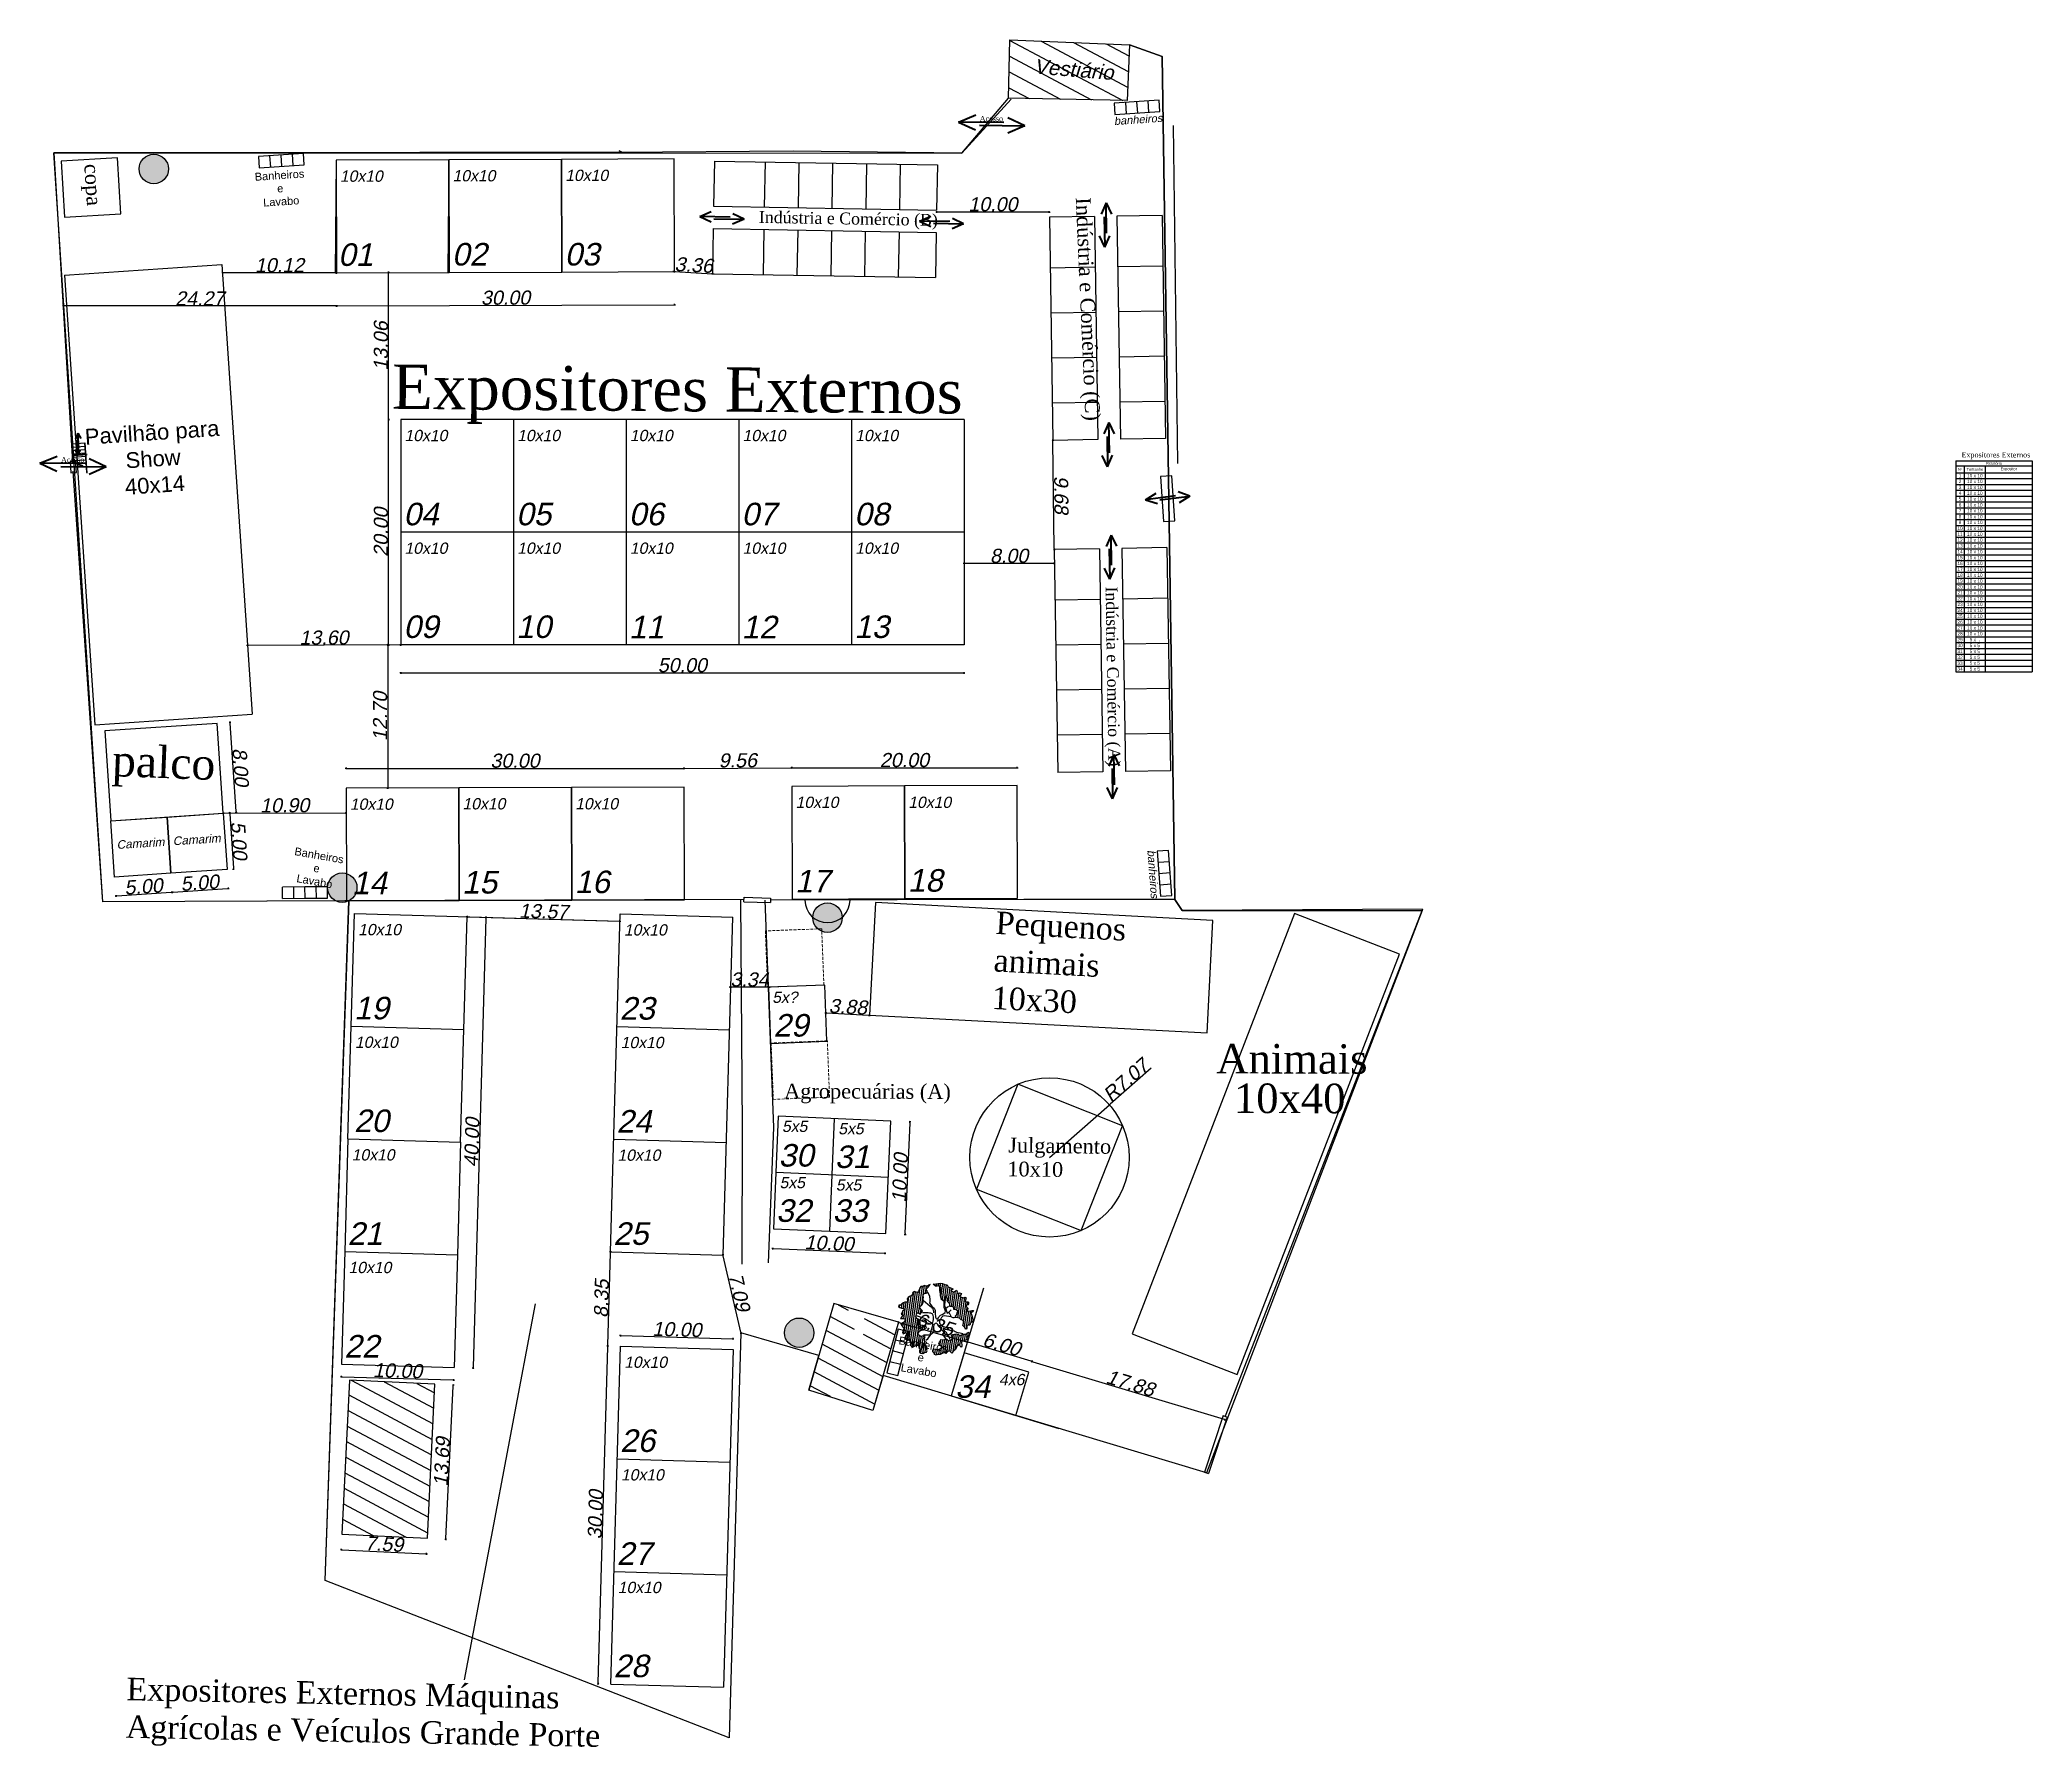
# Model space of a CAD drawing. Header units: metres. Extents: x 2113 to 5678, y -2764 to 956.
# Drawn here: x 4701.5 to 4878.3, y -1436.6 to -1285.1 of the extents above; entities that cross this region are included whole.
import ezdxf

# ---------------------------------------------------------------- set-up
doc = ezdxf.new("R2010")
doc.units = ezdxf.units.M
doc.header["$MEASUREMENT"] = 0
doc.linetypes.add('DASHED2', pattern=[0.375, 0.25, -0.125])
for name, color, linetype in [('arvo', 7, 'Continuous'), ('ATUALIZADO', 4, 'Continuous'), ('Cota', 1, 'Continuous'), ('COTASOK', 1, 'Continuous'), ('ESTRUTURA', 7, 'Continuous'), ('PAREDE', 7, 'Continuous'), ('SITE', 85, 'Continuous'), ('TELHADO', 6, 'Continuous'), ('TextoÁreas', 7, 'Continuous')]:
    doc.layers.add(name, color=color, linetype=linetype)
doc.styles.add('JEF', font='times.ttf', dxfattribs={"height": 0.3})
doc.styles.add('ROMANS', font='romans.shx')
doc.styles.get("Standard").update_dxf_attribs({"font": 'arial.ttf'})
doc.styles.add('TimesNewRoman', font='times.ttf')
doc.styles.add('util2000', font='arial.ttf', dxfattribs={"oblique": 12.000028})
doc.dimstyles.new('Copy of int_1-50_m_MS_50', dxfattribs={"dimscale": 0.05, "dimtxt": 25, "dimasz": 1.5, "dimexe": 1, "dimexo": 0, "dimgap": 0.75, "dimtad": 1, "dimzin": 1, "dimdsep": 46, "dimtxsty": 'util2000', "dimblk": '_U2_SETA01', "dimcen": 1.5, "dimse1": 1, "dimse2": 1, "dimclrd": 1, "dimclre": 1, "dimclrt": 1, "dimazin": 3, "dimtfac": 1, "dimtix": 1, "dimtmove": 1, "dimatfit": 3, "dimldrblk": '_U2_SETA02', "dimfxl": 1, "dimtzin": 12, "dimarcsym": 0})
pattern_1 = [(45, (14080.07, 98509.164), (-15.9099, 15.9099), [])]

msp = doc.modelspace()

# ---------------------------------------------------------------- texts
at = {"layer": 'COTASOK', "style": 'JEF'}
msp.add_text('Expositores Externos', height=0.46875, dxfattribs=at).set_placement((4872.045, -1322.127))
at = {"layer": 'COTASOK', "char_height": 0.4688, "width": 2.38344, "attachment_point": 1, "style": 'JEF'}
for insert in [(4784.92, -1291.812), (4703.39, -1322.088)]:
    msp.add_mtext('Acesso', dxfattribs=dict(at, insert=insert))
at = {"layer": 'PAREDE', "color": 1, "attachment_point": 7, "style": 'util2000'}
for s, insert, char_height, width, rotation in [('{\\f@Arial Unicode MS|b0|i0|c0|p34;\\C256;Vestiário}', (4789.704, -1288.059), 1.3, 7.7325, 355.2102), ('{\\f@Arial Unicode MS|b0|i0|c0|p34;\\C256;Camarim}', (4708.348, -1356.89), 0.75, 2.58285, 3.58011), ('{\\f@Arial Unicode MS|b0|i0|c0|p34;\\C256;Camarim}', (4713.336, -1356.556), 0.75, 2.58285, 3.58011), ('{\\f@Arial Unicode MS|b0|i0|c0|p34;\\C256;\\P\\H1.4286x;5x?}', (4766.501, -1370.551), 0.7, 3.78593, 359.96781), ('{\\f@Arial Unicode MS|b0|i0|c0|p34;\\C256;\\P\\H1.4286x;5x5}', (4767.366, -1382.007), 0.7, 3.78593, 359.96781), ('{\\f@Arial Unicode MS|b0|i0|c0|p34;\\C256;\\P\\H1.4286x;5x5}', (4772.361, -1382.221), 0.7, 3.78593, 359.96781), ('{\\f@Arial Unicode MS|b0|i0|c0|p34;\\C256;\\P\\H1.4286x;5x5}', (4767.152, -1387.002), 0.7, 3.78593, 359.96781), ('{\\f@Arial Unicode MS|b0|i0|c0|p34;\\C256;\\P\\H1.4286x;5x5}', (4772.148, -1387.216), 0.7, 3.78593, 359.96781), ('{\\f@Arial Unicode MS|b0|i0|c0|p34;\\C256;\\P\\H1.4286x;4x6}', (4786.627, -1404.485), 0.7, 3.78593, 359.96781)]:
    msp.add_mtext(s, dxfattribs=dict(at, insert=insert, char_height=char_height, width=width, rotation=rotation))
for s, insert, char_height, rotation in [('{\\f@Arial Unicode MS|b0|i0|c0|p34;\\C256;banheiros}', (4796.859, -1292.63), 0.7, 3.79878), ('{\\f@Arial Unicode MS|b0|i0|c0|p34;\\C256;\\P\\H1.4286x;10x10}', (4728.134, -1297.667), 0.7, 359.96781), ('{\\f@Arial Unicode MS|b0|i0|c0|p34;\\C256;\\P\\H1.4286x;10x10}', (4738.134, -1297.632), 0.7, 359.96781), ('{\\f@Arial Unicode MS|b0|i0|c0|p34;\\C256;\\P\\H1.4286x;10x10}', (4748.134, -1297.598), 0.7, 359.96781), ('{\\f@Arial Unicode MS|b0|i0|c0|p34;\\C256;\\P\\H1.4286x;01}', (4727.984, -1305.15), 1.4, 359.96781), ('{\\f@Arial Unicode MS|b0|i0|c0|p34;\\C256;\\P\\H1.4286x;02}', (4738.09, -1305.116), 1.4, 359.96781), ('{\\f@Arial Unicode MS|b0|i0|c0|p34;\\C256;\\P\\H1.4286x;03}', (4748.09, -1305.116), 1.4, 359.96781), ('{\\f@Arial Unicode MS|b0|i0|c0|p34;\\C256;\\P\\H1.4286x;10x10}', (4733.868, -1320.693), 0.7, 359.96781), ('{\\f@Arial Unicode MS|b0|i0|c0|p34;\\C256;\\P\\H1.4286x;10x10}', (4743.868, -1320.693), 0.7, 359.96781), ('{\\f@Arial Unicode MS|b0|i0|c0|p34;\\C256;\\P\\H1.4286x;10x10}', (4753.868, -1320.693), 0.7, 359.96781), ('{\\f@Arial Unicode MS|b0|i0|c0|p34;\\C256;\\P\\H1.4286x;10x10}', (4763.868, -1320.693), 0.7, 359.96781), ('{\\f@Arial Unicode MS|b0|i0|c0|p34;\\C256;\\P\\H1.4286x;10x10}', (4773.868, -1320.693), 0.7, 359.96781), ('{\\f@Arial Unicode MS|b0|i0|c0|p34;\\C256;\\P\\H1.4286x;04}', (4733.789, -1328.176), 1.4, 359.96781), ('{\\f@Arial Unicode MS|b0|i0|c0|p34;\\C256;\\P\\H1.4286x;05}', (4743.789, -1328.176), 1.4, 359.96781), ('{\\f@Arial Unicode MS|b0|i0|c0|p34;\\C256;\\P\\H1.4286x;06}', (4753.789, -1328.176), 1.4, 359.96781), ('{\\f@Arial Unicode MS|b0|i0|c0|p34;\\C256;\\P\\H1.4286x;07}', (4763.789, -1328.176), 1.4, 359.96781), ('{\\f@Arial Unicode MS|b0|i0|c0|p34;\\C256;\\P\\H1.4286x;08}', (4773.789, -1328.176), 1.4, 359.96781), ('{\\f@Arial Unicode MS|b0|i0|c0|p34;\\C256;\\P\\H1.4286x;10x10}', (4733.868, -1330.693), 0.7, 359.96781), ('{\\f@Arial Unicode MS|b0|i0|c0|p34;\\C256;\\P\\H1.4286x;10x10}', (4743.868, -1330.693), 0.7, 359.96781), ('{\\f@Arial Unicode MS|b0|i0|c0|p34;\\C256;\\P\\H1.4286x;10x10}', (4753.868, -1330.693), 0.7, 359.96781), ('{\\f@Arial Unicode MS|b0|i0|c0|p34;\\C256;\\P\\H1.4286x;10x10}', (4763.868, -1330.693), 0.7, 359.96781), ('{\\f@Arial Unicode MS|b0|i0|c0|p34;\\C256;\\P\\H1.4286x;10x10}', (4773.868, -1330.693), 0.7, 359.96781), ('{\\f@Arial Unicode MS|b0|i0|c0|p34;\\C256;\\P\\H1.4286x;09}', (4733.789, -1338.176), 1.4, 359.96781), ('{\\f@Arial Unicode MS|b0|i0|c0|p34;\\C256;\\P\\H1.4286x;10}', (4743.789, -1338.176), 1.4, 359.96781), ('{\\f@Arial Unicode MS|b0|i0|c0|p34;\\C256;\\P\\H1.4286x;11}', (4753.789, -1338.176), 1.4, 359.96781), ('{\\f@Arial Unicode MS|b0|i0|c0|p34;\\C256;\\P\\H1.4286x;12}', (4763.789, -1338.176), 1.4, 359.96781), ('{\\f@Arial Unicode MS|b0|i0|c0|p34;\\C256;\\P\\H1.4286x;13}', (4773.789, -1338.176), 1.4, 359.96781), ('{\\f@Arial Unicode MS|b0|i0|c0|p34;\\C256;\\P\\H1.4286x;10x10}', (4729.018, -1353.412), 0.7, 359.96781), ('{\\f@Arial Unicode MS|b0|i0|c0|p34;\\C256;\\P\\H1.4286x;10x10}', (4739.017, -1353.377), 0.7, 359.96781), ('{\\f@Arial Unicode MS|b0|i0|c0|p34;\\C256;\\P\\H1.4286x;10x10}', (4749.018, -1353.376), 0.7, 359.96781), ('{\\f@Arial Unicode MS|b0|i0|c0|p34;\\C256;\\P\\H1.4286x;10x10}', (4768.577, -1353.247), 0.7, 359.96781), ('{\\f@Arial Unicode MS|b0|i0|c0|p34;\\C256;\\P\\H1.4286x;10x10}', (4778.577, -1353.246), 0.7, 359.96781), ('{\\f@Arial Unicode MS|b0|i0|c0|p34;\\C256;banheiros}', (4799.779, -1356.986), 0.7, 274.27189), ('{\\f@Arial Unicode MS|b0|i0|c0|p34;\\C256;\\P\\H1.4286x;14}', (4729.202, -1360.894), 1.4, 359.96781), ('{\\f@Arial Unicode MS|b0|i0|c0|p34;\\C256;\\P\\H1.4286x;15}', (4738.974, -1360.86), 1.4, 359.96781), ('{\\f@Arial Unicode MS|b0|i0|c0|p34;\\C256;\\P\\H1.4286x;16}', (4748.973, -1360.825), 1.4, 359.96781), ('{\\f@Arial Unicode MS|b0|i0|c0|p34;\\C256;\\P\\H1.4286x;17}', (4768.533, -1360.73), 1.4, 359.96781), ('{\\f@Arial Unicode MS|b0|i0|c0|p34;\\C256;\\P\\H1.4286x;18}', (4778.533, -1360.693), 1.4, 359.96781), ('{\\f@Arial Unicode MS|b0|i0|c0|p34;\\C256;\\P\\H1.4286x;10x10}', (4729.757, -1364.547), 0.7, 359.96781), ('{\\f@Arial Unicode MS|b0|i0|c0|p34;\\C256;\\P\\H1.4286x;10x10}', (4753.34, -1364.573), 0.7, 359.96781), ('{\\f@Arial Unicode MS|b0|i0|c0|p34;\\C256;\\P\\H1.4286x;19}', (4729.393, -1372.026), 1.4, 359.96781), ('{\\f@Arial Unicode MS|b0|i0|c0|p34;\\C256;\\P\\H1.4286x;23}', (4752.976, -1372.052), 1.4, 359.96781), ('{\\f@Arial Unicode MS|b0|i0|c0|p34;\\C256;\\P\\H1.4286x;29}', (4766.619, -1373.556), 1.4, 359.96781), ('{\\f@Arial Unicode MS|b0|i0|c0|p34;\\C256;\\P\\H1.4286x;10x10}', (4729.472, -1374.543), 0.7, 359.96781), ('{\\f@Arial Unicode MS|b0|i0|c0|p34;\\C256;\\P\\H1.4286x;10x10}', (4753.054, -1374.569), 0.7, 359.96781), ('{\\f@Arial Unicode MS|b0|i0|c0|p34;\\C256;\\P\\H1.4286x;20}', (4729.393, -1382.03), 1.4, 359.96781), ('{\\f@Arial Unicode MS|b0|i0|c0|p34;\\C256;\\P\\H1.4286x;24}', (4752.69, -1382.048), 1.4, 359.96781), ('{\\f@Arial Unicode MS|b0|i0|c0|p34;\\C256;\\P\\H1.4286x;10x10}', (4729.186, -1384.539), 0.7, 359.96781), ('{\\f@Arial Unicode MS|b0|i0|c0|p34;\\C256;\\P\\H1.4286x;10x10}', (4752.769, -1384.565), 0.7, 359.96781), ('{\\f@Arial Unicode MS|b0|i0|c0|p34;\\C256;\\P\\H1.4286x;30}', (4767.073, -1385.095), 1.4, 359.96781), ('{\\f@Arial Unicode MS|b0|i0|c0|p34;\\C256;\\P\\H1.4286x;31}', (4772.072, -1385.222), 1.4, 359.96781), ('{\\f@Arial Unicode MS|b0|i0|c0|p34;\\C256;\\P\\H1.4286x;32}', (4766.863, -1390.003), 1.4, 359.96781), ('{\\f@Arial Unicode MS|b0|i0|c0|p34;\\C256;\\P\\H1.4286x;33}', (4771.867, -1390.003), 1.4, 359.96781), ('{\\f@Arial Unicode MS|b0|i0|c0|p34;\\C256;\\P\\H1.4286x;21}', (4728.821, -1392.018), 1.4, 359.96781), ('{\\f@Arial Unicode MS|b0|i0|c0|p34;\\C256;\\P\\H1.4286x;25}', (4752.404, -1392.044), 1.4, 359.96781), ('{\\f@Arial Unicode MS|b0|i0|c0|p34;\\C256;\\P\\H1.4286x;10x10}', (4728.9, -1394.535), 0.7, 359.96781), ('{\\f@Arial Unicode MS|b0|i0|c0|p34;\\C256;\\P\\H1.4286x;22}', (4728.536, -1402.014), 1.4, 359.96781), ('{\\f@Arial Unicode MS|b0|i0|c0|p34;\\C256;\\P\\H1.4286x;10x10}', (4753.366, -1402.944), 0.7, 359.96781), ('{\\f@Arial Unicode MS|b0|i0|c0|p34;\\C256;\\P\\H1.4286x;34}', (4782.738, -1405.622), 1.4, 359.96781), ('{\\f@Arial Unicode MS|b0|i0|c0|p34;\\C256;\\P\\H1.4286x;26}', (4753.002, -1410.423), 1.4, 359.96781), ('{\\f@Arial Unicode MS|b0|i0|c0|p34;\\C256;\\P\\H1.4286x;10x10}', (4753.08, -1412.94), 0.7, 359.96781), ('{\\f@Arial Unicode MS|b0|i0|c0|p34;\\C256;\\P\\H1.4286x;27}', (4752.716, -1420.419), 1.4, 359.96781), ('{\\f@Arial Unicode MS|b0|i0|c0|p34;\\C256;\\P\\H1.4286x;10x10}', (4752.795, -1422.936), 0.7, 359.96781), ('{\\f@Arial Unicode MS|b0|i0|c0|p34;\\C256;\\P\\H1.4286x;28}', (4752.43, -1430.415), 1.4, 359.96781)]:
    msp.add_mtext(s, dxfattribs=dict(at, insert=insert, char_height=char_height, rotation=rotation))
at = {"layer": 'PAREDE', "color": 1, "char_height": 0.7, "attachment_point": 7}
for insert, rotation in [((4722.899, -1299.767), 3.79878), ((4725.77, -1360.088), 349.99061), ((4779.39, -1403.503), 349.99061)]:
    msp.add_mtext('\\pi-2.14703;{\\C256;Banheiros\\P\\pi-0.23373;e\\P\\pi-1.55017;Lavabo}', dxfattribs=dict(at, insert=insert, rotation=rotation))
at = {"layer": 'PAREDE', "color": 1, "insert": (4703.72, -1325.818), "char_height": 1.4, "width": 16.01334, "attachment_point": 7, "rotation": 3.79878}
msp.add_mtext('\\pi2.14357;{\\C256;Pavilhão para \\P\\pi5.61206;Show\\P\\pi5.40196;40x14}', dxfattribs=at)
at = {"layer": 'PAREDE', "attachment_point": 1, "style": 'ROMANS'}
for s, width, insert, char_height, rotation in [('{\\fTimes New Roman|b0|i0|c0|p18;palco}', 57.76889, (4707.99, -1347.598), 2.8, 357.72049), ('{\\fTimes New Roman|b0|i0|c0|p18;Pequenos animais\\P10x30}', 1.69226, (4786.396, -1362.413), 2, 356.96947), ('{\\fTimes New Roman|b0|i0|c0|p18;Expositores Externos Máquinas Agrícolas e Veículos Grande Porte}', 47.99742, (4709.224, -1430.431), 2, 358.89096)]:
    msp.add_mtext_dynamic_manual_height_columns(s, width=width, gutter_width=15, heights=[0], dxfattribs=dict(at, insert=insert, char_height=char_height, rotation=rotation))
at = {"layer": 'TextoÁreas', "style": 'TimesNewRoman'}
for s, height, rotation, p in [('copa', 1.311, 273.83097, (4705.441, -1296.107)), ('Indústria e Comércio (C)', 1.31096, 272.51564, (4793.438, -1299.069)), ('Indústria e Comércio (B)', 1.04877, 358.99948, (4765.314, -1301.301)), ('Expositores Externos', 3.93287, 359.51731, (4732.749, -1317.805)), ('Indústria e Comércio (A)', 1.04877, 270.91953, (4796.089, -1333.583)), ('Animais', 2.6219, 359.83499, (4805.909, -1376.794)), ('Agropecuárias (A)', 1.31096, 359.79477, (4767.558, -1379.013)), ('10x40', 2.6219, 359.83499, (4807.472, -1380.309)), ('Julgamento', 1.311, 359.22037, (4787.443, -1383.813)), ('10x10', 1.311, 359.22037, (4787.362, -1385.923))]:
    msp.add_text(s, height=height, rotation=rotation, dxfattribs=at).set_placement(p)

# ---------------------------------------------------------------- blocks, each defined once
blk = doc.blocks.new('agac2')
at = {"layer": 'arvo'}
h = blk.add_hatch(dxfattribs=at)
h.set_pattern_fill('ANSI31', color=74, scale=180, style=0)
h.set_pattern_definition(pattern_1)
h.paths.add_polyline_path([(14352, 98925), (14366, 98933), (14376, 98923), (14387, 98913), (14380, 98901), (14402, 98904), (14427, 98915), (14427, 98936), (14426, 98959), (14438, 98973), (14456, 98972), (14476, 98976), (14495, 98990), (14508, 99006), (14517, 99017), (14528, 99028), (14539, 99047), (14551, 99058), (14569, 99062), (14580, 99051), (14603, 99050), (14609, 99064), (14610, 99083), (14627, 99088), (14645, 99092), (14678, 99103), (14661, 99104), (14642, 99106), (14629, 99116), (14620, 99131), (14596, 99136), (14579, 99147), (14562, 99140), (14544, 99130), (14528, 99123), (14509, 99118), (14499, 99128), (14487, 99145), (14473, 99150), (14459, 99142), (14452, 99128), (14423, 99130), (14408, 99134), (14388, 99134), (14371, 99128), (14363, 99112), (14349, 99099), (14327, 99114), (14310, 99116), (14288, 99120), (14267, 99118), (14252, 99128), (14240, 99117), (14245, 99101), (14256, 99084), (14267, 99074), (14270, 99057), (14263, 99045), (14246, 99054), (14232, 99042), (14213, 99030), (14223, 99020), (14212, 99008), (14195, 99002), (14175, 98995), (14198, 98978), (14211, 98970), (14209, 98949), (14189, 98940), (14170, 98941), (14142, 98944), (14142, 98923), (14137, 98907), (14143, 98890), (14125, 98874), (14109, 98866), (14098, 98856), (14094, 98836), (14115, 98831), (14131, 98827), (14126, 98808), (14103, 98802), (14089, 98795), (14086, 98773), (14090, 98756), (14117, 98754), (14103, 98729), (14105, 98710), (14105, 98691), (14093, 98668), (14080, 98654), (14111, 98647), (14130, 98646), (14144, 98640), (14154, 98626), (14147, 98600), (14140, 98585), (14125, 98570), (14116, 98558), (14124, 98540), (14139, 98524), (14160, 98519), (14180, 98509), (14195, 98518), (14201, 98534), (14195, 98550), (14219, 98546), (14220, 98568), (14211, 98587), (14238, 98589), (14251, 98596), (14241, 98612), (14243, 98632), (14257, 98647), (14276, 98662), (14270, 98676), (14253, 98687), (14237, 98693), (14226, 98725), (14235, 98740), (14261, 98749), (14288, 98745), (14303, 98736), (14327, 98738), (14346, 98732), (14355, 98747), (14336, 98776), (14314, 98798), (14322, 98817), (14330, 98828), (14321, 98842), (14335, 98863), (14324, 98884), (14326, 98908), (14339, 98917)])
h = blk.add_hatch(dxfattribs=at)
h.set_pattern_fill('ANSI31', color=74, scale=180, style=0)
h.set_pattern_definition(pattern_1)
h.paths.add_polyline_path([(14834, 98886), (14828, 98905), (14859, 98902), (14853, 98916), (14839, 98938), (14828, 98956), (14832, 98980), (14821, 98991), (14809, 99007), (14799, 99027), (14785, 99040), (14710, 99083), (14716, 99051), (14733, 99039), (14749, 99030), (14757, 99017), (14753, 99002), (14750, 98987), (14732, 98974), (14723, 98957), (14715, 98945), (14705, 98931), (14699, 98917), (14688, 98896), (14680, 98888), (14679, 98884), (14702, 98858), (14717, 98869), (14724, 98883), (14746, 98892), (14742, 98877), (14741, 98848), (14725, 98843), (14722, 98822), (14722, 98801), (14720, 98784), (14708, 98768), (14727, 98751), (14737, 98730), (14724, 98712), (14744, 98693), (14749, 98667), (14732, 98658), (14714, 98645), (14694, 98644), (14688, 98624), (14715, 98596), (14719, 98565), (14730, 98556), (14733, 98538), (14719, 98520), (14695, 98506), (14699, 98479), (14694, 98452), (14704, 98443), (14714, 98454), (14723, 98466), (14732, 98478), (14748, 98468), (14760, 98458), (14772, 98467), (14784, 98475), (14801, 98472), (14820, 98475), (14826, 98489), (14836, 98510), (14844, 98523), (14850, 98546), (14856, 98563), (14882, 98560), (14895, 98567), (14880, 98580), (14865, 98584), (14834, 98601), (14844, 98612), (14861, 98629), (14858, 98647), (14861, 98663), (14883, 98659), (14905, 98667), (14904, 98686), (14891, 98693), (14881, 98707), (14893, 98717), (14917, 98732), (14910, 98748), (14893, 98752), (14879, 98770), (14866, 98791), (14884, 98797), (14904, 98803), (14891, 98824), (14875, 98830), (14863, 98840), (14875, 98851), (14882, 98870), (14860, 98869), (14842, 98874)])
h = blk.add_hatch(dxfattribs=at)
h.set_pattern_fill('ANSI31', color=74, scale=180, style=0)
h.set_pattern_definition(pattern_1)
h.paths.add_polyline_path([(14491, 98453), (14455, 98469), (14460, 98486), (14448, 98494), (14415, 98510), (14399, 98525), (14387, 98516), (14368, 98512), (14353, 98505), (14351, 98484), (14368, 98458), (14361, 98444), (14342, 98445), (14317, 98453), (14300, 98460), (14290, 98472), (14269, 98492), (14252, 98487), (14241, 98470), (14244, 98450), (14238, 98435), (14251, 98417), (14268, 98411), (14291, 98395), (14307, 98390), (14345, 98384), (14347, 98365), (14367, 98372), (14395, 98367), (14402, 98352), (14407, 98327), (14425, 98333), (14446, 98334), (14463, 98336), (14479, 98344), (14498, 98357), (14518, 98354), (14537, 98356), (14528, 98335), (14532, 98316), (14544, 98324), (14556, 98339), (14562, 98353), (14575, 98367), (14600, 98356), (14634, 98346), (14645, 98363), (14667, 98374), (14686, 98376), (14695, 98387), (14701, 98406), (14665, 98405), (14651, 98413), (14637, 98423), (14612, 98430), (14587, 98436), (14597, 98454), (14581, 98470), (14539, 98493), (14522, 98486), (14519, 98470), (14508, 98456)])
at = {"layer": 'arvo', "color": 74}
for points in [[(14678, 99103), (14661, 99104), (14642, 99106), (14629, 99116), (14620, 99131), (14596, 99136), (14579, 99147), (14562, 99140), (14544, 99130), (14528, 99123), (14509, 99118), (14499, 99128), (14487, 99145), (14473, 99150), (14459, 99142), (14452, 99128), (14423, 99130), (14408, 99134), (14388, 99134), (14371, 99128), (14363, 99112), (14349, 99099), (14327, 99114), (14310, 99116), (14288, 99120), (14267, 99118), (14252, 99128), (14240, 99117), (14245, 99101), (14256, 99084), (14267, 99074), (14270, 99057), (14263, 99045), (14246, 99054), (14232, 99042), (14213, 99030), (14223, 99020), (14212, 99008), (14195, 99002), (14175, 98995), (14198, 98978), (14211, 98970), (14209, 98949), (14189, 98940), (14170, 98941), (14142, 98944), (14142, 98923), (14137, 98907), (14143, 98890), (14125, 98874), (14109, 98866), (14098, 98856), (14094, 98836), (14115, 98831), (14131, 98827), (14126, 98808), (14103, 98802), (14089, 98795), (14086, 98773), (14090, 98756), (14117, 98754), (14103, 98729), (14105, 98710), (14105, 98691), (14093, 98668), (14080, 98654), (14111, 98647), (14130, 98646), (14144, 98640), (14154, 98626), (14147, 98600), (14140, 98585), (14125, 98570), (14116, 98558), (14124, 98540), (14139, 98524), (14160, 98519), (14180, 98509), (14195, 98518), (14201, 98534), (14195, 98550), (14219, 98546), (14220, 98568), (14211, 98587), (14238, 98589), (14251, 98596), (14241, 98612), (14243, 98632), (14257, 98647), (14276, 98662), (14270, 98676), (14253, 98687), (14237, 98693), (14226, 98725), (14235, 98740), (14261, 98749), (14288, 98745), (14303, 98736), (14327, 98738), (14346, 98732), (14355, 98747), (14336, 98776), (14314, 98798), (14322, 98817), (14330, 98828), (14321, 98842), (14335, 98863), (14324, 98884), (14326, 98908), (14339, 98917), (14352, 98925), (14366, 98933), (14376, 98923), (14387, 98913), (14380, 98901), (14402, 98904), (14427, 98915), (14427, 98936), (14426, 98959), (14438, 98973), (14456, 98972), (14476, 98976), (14495, 98990), (14508, 99006), (14517, 99017), (14528, 99028), (14539, 99047), (14551, 99058), (14569, 99062), (14580, 99051), (14603, 99050), (14609, 99064), (14610, 99083), (14627, 99088), (14645, 99092), (14678, 99103)], [(14339, 98917), (14402, 98827), (14404, 98809), (14411, 98792), (14415, 98775), (14422, 98760), (14428, 98745), (14441, 98737), (14454, 98746), (14468, 98760), (14478, 98770), (14487, 98783), (14493, 98797), (14500, 98811), (14488, 98838), (14475, 98845), (14466, 98859), (14446, 98874), (14428, 98886), (14415, 98898)], [(14603, 99050), (14594, 99004), (14585, 98991), (14577, 98973), (14567, 98959), (14558, 98949), (14548, 98938), (14547, 98918), (14545, 98894), (14548, 98877), (14553, 98857), (14548, 98836), (14539, 98820), (14530, 98809), (14519, 98794), (14512, 98779), (14505, 98767), (14501, 98752), (14510, 98736), (14526, 98742), (14543, 98748), (14564, 98751), (14583, 98748), (14604, 98745), (14623, 98745), (14636, 98755), (14643, 98775), (14647, 98792), (14657, 98807), (14666, 98818), (14676, 98834), (14691, 98851), (14685, 98869), (14679, 98883), (14683, 98898), (14690, 98913), (14696, 98926), (14707, 98944), (14718, 98964), (14728, 98981), (14736, 98994), (14743, 99006), (14751, 99018)], [(14508, 99006), (14528, 98904), (14534, 98890), (14534, 98868), (14532, 98851), (14524, 98835), (14515, 98823)], [(14710, 99083), (14785, 99040), (14799, 99027), (14809, 99007), (14821, 98991), (14832, 98980), (14828, 98956), (14839, 98938), (14853, 98916), (14859, 98902), (14828, 98905), (14834, 98886), (14842, 98874), (14860, 98869), (14882, 98870), (14875, 98851), (14863, 98840), (14875, 98830), (14891, 98824), (14904, 98803), (14884, 98797), (14866, 98791), (14879, 98770), (14893, 98752), (14910, 98748), (14917, 98732), (14893, 98717), (14881, 98707), (14891, 98693), (14904, 98686), (14905, 98667), (14883, 98659), (14861, 98663), (14858, 98647), (14861, 98629), (14844, 98612), (14834, 98601), (14865, 98584), (14880, 98580), (14895, 98567), (14882, 98560), (14856, 98563), (14850, 98546), (14844, 98523), (14836, 98510), (14826, 98489), (14820, 98475), (14801, 98472), (14784, 98475), (14772, 98467), (14760, 98458), (14748, 98468), (14732, 98478), (14723, 98466), (14714, 98454), (14704, 98443), (14694, 98452), (14699, 98479), (14695, 98506), (14719, 98520), (14733, 98538), (14730, 98556), (14719, 98565), (14715, 98596), (14688, 98624), (14694, 98644), (14714, 98645), (14732, 98658), (14749, 98667), (14744, 98693), (14724, 98712), (14737, 98730), (14727, 98751), (14708, 98768), (14720, 98784), (14722, 98801), (14722, 98822), (14725, 98843), (14741, 98848), (14742, 98877), (14746, 98892), (14724, 98883), (14717, 98869), (14702, 98858), (14678, 98885), (14688, 98896), (14699, 98917), (14705, 98931), (14715, 98945), (14723, 98957), (14732, 98974), (14750, 98987), (14753, 99002), (14757, 99017), (14749, 99030), (14733, 99039), (14716, 99051), (14710, 99083)], [(14473, 98569), (14475, 98587), (14476, 98609), (14476, 98629), (14472, 98645), (14470, 98664), (14475, 98684), (14472, 98704), (14458, 98712), (14434, 98709), (14418, 98693), (14406, 98680), (14397, 98669), (14387, 98658), (14371, 98644), (14356, 98639), (14330, 98640), (14309, 98634), (14293, 98629), (14276, 98622), (14254, 98621)], [(14330, 98640), (14270, 98686)], [(14330, 98640), (14373, 98674), (14391, 98687), (14402, 98696), (14414, 98706), (14426, 98717), (14437, 98728), (14425, 98735), (14410, 98739), (14395, 98747), (14378, 98755)], [(14410, 98739), (14352, 98826)], [(14649, 98664), (14591, 98721), (14576, 98726), (14557, 98722), (14541, 98717), (14525, 98711), (14510, 98700), (14500, 98684), (14501, 98663), (14504, 98642), (14510, 98625), (14521, 98614), (14532, 98602), (14537, 98580), (14541, 98559), (14549, 98545), (14568, 98527), (14579, 98515), (14586, 98501), (14594, 98487), (14606, 98471), (14621, 98457), (14631, 98445), (14640, 98432)], [(14657, 98784), (14638, 98725), (14659, 98723), (14677, 98725), (14697, 98725)], [(14659, 98723), (14649, 98664), (14661, 98646), (14672, 98635), (14690, 98628)], [(14746, 98892), (14709, 98860), (14697, 98847), (14687, 98835), (14677, 98825), (14667, 98812), (14660, 98801), (14657, 98784), (14673, 98776), (14698, 98780)], [(14701, 98406), (14695, 98387), (14686, 98376), (14667, 98374), (14645, 98363), (14634, 98346), (14600, 98356), (14575, 98367), (14562, 98353), (14556, 98339), (14544, 98324), (14532, 98316), (14528, 98335), (14537, 98356), (14518, 98354), (14498, 98357), (14479, 98344), (14463, 98336), (14446, 98334), (14425, 98333), (14407, 98327), (14402, 98352), (14395, 98367), (14367, 98372), (14347, 98365), (14345, 98384), (14307, 98390), (14291, 98395), (14268, 98411), (14251, 98417), (14238, 98435), (14244, 98450), (14241, 98470), (14252, 98487), (14269, 98492), (14290, 98472), (14300, 98460), (14317, 98453), (14342, 98445), (14361, 98444), (14368, 98458), (14351, 98484), (14353, 98505), (14368, 98512), (14387, 98516), (14399, 98525), (14415, 98510), (14448, 98494), (14460, 98486), (14455, 98469), (14491, 98453), (14508, 98456), (14519, 98470), (14522, 98486), (14539, 98493), (14581, 98470), (14597, 98454), (14587, 98436), (14612, 98430), (14637, 98423), (14651, 98413), (14665, 98405), (14701, 98406)], [(14448, 98494), (14453, 98569), (14473, 98569)], [(14549, 98545), (14511, 98586), (14503, 98599), (14493, 98611), (14490, 98593), (14490, 98573), (14497, 98559), (14497, 98541), (14489, 98526), (14488, 98503), (14485, 98486), (14482, 98469)]]:
    blk.add_lwpolyline(points, dxfattribs=at)
blk = doc.blocks.new('_U2_SETA01')
at = {"color": 0}
for p, q in [((-1, 0), (1, 0)), ((0, -1), (0, 1))]:
    blk.add_line(p, q, dxfattribs=at)
blk.add_line((-0.5, -0.5), (0.5, 0.5))
blk = doc.blocks.new('*D430')
at = {"layer": 'Cota', "color": 1, "lineweight": -2, "transparency": 16777216}
blk.add_line((4733.61, -1341.25), (4783.46, -1341.25), dxfattribs=at)
at = {"layer": 'Defpoints', "color": 0, "transparency": 16777216}
for p in [(4733.53, -1338.76), (4783.53, -1338.76), (4783.53, -1341.25)]:
    blk.add_point(p, dxfattribs=at)
at = {"layer": 'Cota', "color": 1, "lineweight": -2, "transparency": 16777216, "xscale": 0.07500000000000001, "yscale": 0.07500000000000001, "zscale": 0.07500000000000001, "rotation": 180}
blk.add_blockref('_U2_SETA01', (4733.53, -1341.25), dxfattribs=at)
at = {"layer": 'Cota', "color": 1, "lineweight": -2, "transparency": 16777216, "xscale": 0.07500000000000001, "yscale": 0.07500000000000001, "zscale": 0.07500000000000001}
blk.add_blockref('_U2_SETA01', (4783.53, -1341.25), dxfattribs=at)
at = {"layer": 'Cota', "color": 1, "transparency": 16777216, "insert": (4758.53, -1340.57), "char_height": 1.25, "attachment_point": 5, "style": 'util2000'}
blk.add_mtext('50.00', dxfattribs=at)
blk = doc.blocks.new('_U2_SETA02')
blk.add_solid([(-1, -0.2), (0, 0), (-1, 0.2)])
blk = doc.blocks.new('*D431')
at = {"layer": 'Cota', "color": 1, "lineweight": -2, "transparency": 16777216}
blk.add_line((4791.46, -1331.53), (4783.61, -1331.53), dxfattribs=at)
at = {"layer": 'Defpoints', "color": 0, "transparency": 16777216}
for p in [(4783.53, -1330.29), (4791.53, -1330.29), (4783.53, -1331.53)]:
    blk.add_point(p, dxfattribs=at)
at = {"layer": 'Cota', "color": 1, "lineweight": -2, "transparency": 16777216, "xscale": 0.07500000000000001, "yscale": 0.07500000000000001, "zscale": 0.07500000000000001, "rotation": 180}
blk.add_blockref('_U2_SETA01', (4783.53, -1331.53), dxfattribs=at)
at = {"layer": 'Cota', "color": 1, "lineweight": -2, "transparency": 16777216, "xscale": 0.07500000000000001, "yscale": 0.07500000000000001, "zscale": 0.07500000000000001}
blk.add_blockref('_U2_SETA01', (4791.53, -1331.53), dxfattribs=at)
at = {"layer": 'Cota', "color": 1, "transparency": 16777216, "insert": (4787.53, -1330.86), "char_height": 1.25, "attachment_point": 5, "style": 'util2000'}
blk.add_mtext('8.00', dxfattribs=at)
blk = doc.blocks.new('*D432')
at = {"layer": 'Cota', "color": 1, "lineweight": -2, "transparency": 16777216}
blk.add_line((4732.46, -1338.69), (4732.46, -1318.84), dxfattribs=at)
at = {"layer": 'Defpoints', "color": 0, "transparency": 16777216}
for p in [(4732.46, -1318.76), (4733.53, -1318.76), (4733.53, -1338.76)]:
    blk.add_point(p, dxfattribs=at)
at = {"layer": 'Cota', "color": 1, "lineweight": -2, "transparency": 16777216, "xscale": 0.07500000000000001, "yscale": 0.07500000000000001, "zscale": 0.07500000000000001}
for p, rotation in [((4732.46, -1318.76), 90), ((4732.46, -1338.76), 270)]:
    blk.add_blockref('_U2_SETA01', p, dxfattribs=dict(at, rotation=rotation))
at = {"layer": 'Cota', "color": 1, "transparency": 16777216, "insert": (4731.78, -1328.76), "char_height": 1.25, "attachment_point": 5, "rotation": 90, "style": 'util2000'}
blk.add_mtext('20.00', dxfattribs=at)
blk = doc.blocks.new('*D433')
at = {"layer": 'Cota', "color": 1, "lineweight": -2, "transparency": 16777216}
blk.add_line((4732.38, -1338.84), (4732.38, -1351.39), dxfattribs=at)
at = {"layer": 'Defpoints', "color": 0, "transparency": 16777216}
for p in [(4733.53, -1338.76), (4732.38, -1351.47), (4733.53, -1351.47)]:
    blk.add_point(p, dxfattribs=at)
at = {"layer": 'Cota', "color": 1, "lineweight": -2, "transparency": 16777216, "xscale": 0.07500000000000001, "yscale": 0.07500000000000001, "zscale": 0.07500000000000001}
for p, rotation in [((4732.38, -1338.76), 90), ((4732.38, -1351.47), 270)]:
    blk.add_blockref('_U2_SETA01', p, dxfattribs=dict(at, rotation=rotation))
at = {"layer": 'Cota', "color": 1, "transparency": 16777216, "insert": (4731.71, -1345.11), "char_height": 1.25, "attachment_point": 5, "rotation": 90, "style": 'util2000'}
blk.add_mtext('12.70', dxfattribs=at)
blk = doc.blocks.new('*D434')
at = {"layer": 'Cota', "color": 1, "lineweight": -2, "transparency": 16777216}
blk.add_line((4732.46, -1318.69), (4732.46, -1305.78), dxfattribs=at)
at = {"layer": 'Defpoints', "color": 0, "transparency": 16777216}
for p in [(4732.46, -1305.7), (4737.73, -1305.7), (4733.53, -1318.76)]:
    blk.add_point(p, dxfattribs=at)
at = {"layer": 'Cota', "color": 1, "lineweight": -2, "transparency": 16777216, "xscale": 0.07500000000000001, "yscale": 0.07500000000000001, "zscale": 0.07500000000000001}
for p, rotation in [((4732.46, -1305.7), 90), ((4732.46, -1318.76), 270)]:
    blk.add_blockref('_U2_SETA01', p, dxfattribs=dict(at, rotation=rotation))
at = {"layer": 'Cota', "color": 1, "transparency": 16777216, "insert": (4731.78, -1312.23), "char_height": 1.25, "attachment_point": 5, "rotation": 90, "style": 'util2000'}
blk.add_mtext('13.06', dxfattribs=at)
blk = doc.blocks.new('*D435')
at = {"layer": 'Cota', "color": 1, "lineweight": -2, "transparency": 16777216}
blk.add_line((4727.92, -1308.68), (4757.77, -1308.57), dxfattribs=at)
at = {"layer": 'Defpoints', "color": 0, "transparency": 16777216}
for p in [(4727.83, -1305.74), (4757.83, -1305.63), (4757.84, -1308.57)]:
    blk.add_point(p, dxfattribs=at)
at = {"layer": 'Cota', "color": 1, "lineweight": -2, "transparency": 16777216, "xscale": 0.07500000000000001, "yscale": 0.07500000000000001, "zscale": 0.07500000000000001}
for p, rotation in [((4727.84, -1308.68), 180.1995303245165), ((4757.84, -1308.57), 0.1995303245164717)]:
    blk.add_blockref('_U2_SETA01', p, dxfattribs=dict(at, rotation=rotation))
at = {"layer": 'Cota', "color": 1, "transparency": 16777216, "insert": (4742.84, -1307.95), "char_height": 1.25, "attachment_point": 5, "rotation": 0.1995, "style": 'util2000'}
blk.add_mtext('30.00', dxfattribs=at)
blk = doc.blocks.new('*D436')
at = {"layer": 'Cota', "color": 1, "lineweight": -2, "transparency": 16777216}
blk.add_line((4728.76, -1349.73), (4758.61, -1349.73), dxfattribs=at)
at = {"layer": 'Defpoints', "color": 0, "transparency": 16777216}
for p in [(4758.68, -1349.73), (4728.68, -1351.48), (4758.68, -1351.48)]:
    blk.add_point(p, dxfattribs=at)
at = {"layer": 'Cota', "color": 1, "lineweight": -2, "transparency": 16777216, "xscale": 0.07500000000000001, "yscale": 0.07500000000000001, "zscale": 0.07500000000000001, "rotation": 180}
blk.add_blockref('_U2_SETA01', (4728.68, -1349.73), dxfattribs=at)
at = {"layer": 'Cota', "color": 1, "lineweight": -2, "transparency": 16777216, "xscale": 0.07500000000000001, "yscale": 0.07500000000000001, "zscale": 0.07500000000000001}
blk.add_blockref('_U2_SETA01', (4758.68, -1349.73), dxfattribs=at)
at = {"layer": 'Cota', "color": 1, "transparency": 16777216, "insert": (4743.68, -1349.05), "char_height": 1.25, "attachment_point": 5, "style": 'util2000'}
blk.add_mtext('30.00', dxfattribs=at)
blk = doc.blocks.new('*D437')
at = {"layer": 'Cota', "color": 1, "lineweight": -2, "transparency": 16777216}
blk.add_line((4758.75, -1349.73), (4768.16, -1349.67), dxfattribs=at)
at = {"layer": 'Defpoints', "color": 0, "transparency": 16777216}
for p in [(4768.23, -1349.67), (4758.68, -1351.38), (4768.24, -1351.32)]:
    blk.add_point(p, dxfattribs=at)
at = {"layer": 'Cota', "color": 1, "lineweight": -2, "transparency": 16777216, "xscale": 0.07500000000000001, "yscale": 0.07500000000000001, "zscale": 0.07500000000000001}
for p, rotation in [((4758.67, -1349.73), 180.3615039330208), ((4768.23, -1349.67), 0.3615039330207457)]:
    blk.add_blockref('_U2_SETA01', p, dxfattribs=dict(at, rotation=rotation))
at = {"layer": 'Cota', "color": 1, "transparency": 16777216, "insert": (4763.45, -1349.02), "char_height": 1.25, "attachment_point": 5, "rotation": 0.3615, "style": 'util2000'}
blk.add_mtext('9.56', dxfattribs=at)
blk = doc.blocks.new('*D438')
at = {"layer": 'Cota', "color": 1, "lineweight": -2, "transparency": 16777216}
blk.add_line((4768.32, -1349.67), (4788.17, -1349.67), dxfattribs=at)
at = {"layer": 'Defpoints', "color": 0, "transparency": 16777216}
for p in [(4788.24, -1349.67), (4768.24, -1351.32), (4788.24, -1351.32)]:
    blk.add_point(p, dxfattribs=at)
at = {"layer": 'Cota', "color": 1, "lineweight": -2, "transparency": 16777216, "xscale": 0.07500000000000001, "yscale": 0.07500000000000001, "zscale": 0.07500000000000001, "rotation": 180}
blk.add_blockref('_U2_SETA01', (4768.24, -1349.67), dxfattribs=at)
at = {"layer": 'Cota', "color": 1, "lineweight": -2, "transparency": 16777216, "xscale": 0.07500000000000001, "yscale": 0.07500000000000001, "zscale": 0.07500000000000001}
blk.add_blockref('_U2_SETA01', (4788.24, -1349.67), dxfattribs=at)
at = {"layer": 'Cota', "color": 1, "transparency": 16777216, "insert": (4778.24, -1348.99), "char_height": 1.25, "attachment_point": 5, "style": 'util2000'}
blk.add_mtext('20.00', dxfattribs=at)
blk = doc.blocks.new('*D439')
at = {"layer": 'Cota', "color": 1, "lineweight": -2, "transparency": 16777216}
blk.add_line((4791.02, -1300.34), (4781.17, -1300.34), dxfattribs=at)
at = {"layer": 'Defpoints', "color": 0, "transparency": 16777216}
for p in [(4781.09, -1300.34), (4781.09, -1300.81), (4791.09, -1300.81)]:
    blk.add_point(p, dxfattribs=at)
at = {"layer": 'Cota', "color": 1, "lineweight": -2, "transparency": 16777216, "xscale": 0.07500000000000001, "yscale": 0.07500000000000001, "zscale": 0.07500000000000001, "rotation": 180}
blk.add_blockref('_U2_SETA01', (4781.09, -1300.34), dxfattribs=at)
at = {"layer": 'Cota', "color": 1, "lineweight": -2, "transparency": 16777216, "xscale": 0.07500000000000001, "yscale": 0.07500000000000001, "zscale": 0.07500000000000001}
blk.add_blockref('_U2_SETA01', (4791.09, -1300.34), dxfattribs=at)
at = {"layer": 'Cota', "color": 1, "transparency": 16777216, "insert": (4786.09, -1299.66), "char_height": 1.25, "attachment_point": 5, "style": 'util2000'}
blk.add_mtext('10.00', dxfattribs=at)
blk = doc.blocks.new('*D440')
at = {"layer": 'Cota', "color": 1, "lineweight": -2, "transparency": 16777216}
blk.add_line((4727.77, -1308.68), (4703.65, -1308.68), dxfattribs=at)
at = {"layer": 'Defpoints', "color": 0, "transparency": 16777216}
for p in [(4703.58, -1308.68), (4703.58, -1308.68), (4727.84, -1308.68)]:
    blk.add_point(p, dxfattribs=at)
at = {"layer": 'Cota', "color": 1, "lineweight": -2, "transparency": 16777216, "xscale": 0.07500000000000001, "yscale": 0.07500000000000001, "zscale": 0.07500000000000001, "rotation": 180}
blk.add_blockref('_U2_SETA01', (4703.58, -1308.68), dxfattribs=at)
at = {"layer": 'Cota', "color": 1, "lineweight": -2, "transparency": 16777216, "xscale": 0.07500000000000001, "yscale": 0.07500000000000001, "zscale": 0.07500000000000001}
blk.add_blockref('_U2_SETA01', (4727.84, -1308.68), dxfattribs=at)
at = {"layer": 'Cota', "color": 1, "transparency": 16777216, "insert": (4715.71, -1308.01), "char_height": 1.25, "attachment_point": 5, "style": 'util2000'}
blk.add_mtext('24.27', dxfattribs=at)
blk = doc.blocks.new('*D441')
at = {"layer": 'Cota', "color": 1, "lineweight": -2, "transparency": 16777216}
for p, q in [((4757.76, -1305.63), (4757.68, -1305.63)), ((4757.83, -1305.63), (4761.19, -1305.82)), ((4761.27, -1305.82), (4761.34, -1305.83))]:
    blk.add_line(p, q, dxfattribs=at)
at = {"layer": 'Defpoints', "color": 0, "transparency": 16777216}
for p in [(4757.83, -1305.63), (4761.19, -1305.82), (4761.19, -1305.82)]:
    blk.add_point(p, dxfattribs=at)
at = {"layer": 'Cota', "color": 1, "lineweight": -2, "transparency": 16777216, "xscale": 0.07500000000000001, "yscale": 0.07500000000000001, "zscale": 0.07500000000000001}
for p, rotation in [((4757.83, -1305.63), 356.8782008036445), ((4761.19, -1305.82), 176.8782008036445)]:
    blk.add_blockref('_U2_SETA01', p, dxfattribs=dict(at, rotation=rotation))
at = {"layer": 'Cota', "color": 1, "transparency": 16777216, "insert": (4759.55, -1305.05), "char_height": 1.25, "attachment_point": 5, "rotation": 356.8782, "style": 'util2000'}
blk.add_mtext('3.36', dxfattribs=at)
blk = doc.blocks.new('*D442')
at = {"layer": 'Cota', "color": 1, "lineweight": -2, "transparency": 16777216}
blk.add_line((4791.53, -1330.21), (4791.41, -1320.68), dxfattribs=at)
at = {"layer": 'Defpoints', "color": 0, "transparency": 16777216}
for p in [(4791.41, -1320.61), (4791.41, -1320.61), (4791.53, -1330.29)]:
    blk.add_point(p, dxfattribs=at)
at = {"layer": 'Cota', "color": 1, "lineweight": -2, "transparency": 16777216, "xscale": 0.07500000000000001, "yscale": 0.07500000000000001, "zscale": 0.07500000000000001}
for p, rotation in [((4791.41, -1320.61), 90.70833983057256), ((4791.53, -1330.29), 270.7083398305726)]:
    blk.add_blockref('_U2_SETA01', p, dxfattribs=dict(at, rotation=rotation))
at = {"layer": 'Cota', "color": 1, "transparency": 16777216, "insert": (4792.15, -1325.44), "char_height": 1.25, "attachment_point": 5, "rotation": 270.7083, "style": 'util2000'}
blk.add_mtext('9.68', dxfattribs=at)
blk = doc.blocks.new('*D443')
at = {"layer": 'Cota', "color": 1, "lineweight": -2, "transparency": 16777216}
for p, q in [((4762.75, -1369.15), (4762.67, -1369.15)), ((4766.17, -1369.15), (4762.82, -1369.15)), ((4766.24, -1369.15), (4766.32, -1369.15))]:
    blk.add_line(p, q, dxfattribs=at)
at = {"layer": 'Defpoints', "color": 0, "transparency": 16777216}
for p in [(4762.82, -1369.15), (4762.82, -1375.37), (4766.17, -1375.37)]:
    blk.add_point(p, dxfattribs=at)
at = {"layer": 'Cota', "color": 1, "lineweight": -2, "transparency": 16777216, "xscale": 0.07500000000000001, "yscale": 0.07500000000000001, "zscale": 0.07500000000000001}
blk.add_blockref('_U2_SETA01', (4762.82, -1369.15), dxfattribs=at)
at = {"layer": 'Cota', "color": 1, "lineweight": -2, "transparency": 16777216, "xscale": 0.07500000000000001, "yscale": 0.07500000000000001, "zscale": 0.07500000000000001, "rotation": 180}
blk.add_blockref('_U2_SETA01', (4766.17, -1369.15), dxfattribs=at)
at = {"layer": 'Cota', "color": 1, "transparency": 16777216, "insert": (4764.49, -1368.47), "char_height": 1.25, "attachment_point": 5, "style": 'util2000'}
blk.add_mtext('3.34', dxfattribs=at)
blk = doc.blocks.new('*D444')
at = {"layer": 'Cota', "color": 1, "lineweight": -2, "transparency": 16777216}
blk.add_line((4739.49, -1362.91), (4752.91, -1363.29), dxfattribs=at)
at = {"layer": 'Defpoints', "color": 0, "transparency": 16777216}
for p in [(4739.42, -1362.9), (4752.99, -1363.29), (4752.99, -1363.29)]:
    blk.add_point(p, dxfattribs=at)
at = {"layer": 'Cota', "color": 1, "lineweight": -2, "transparency": 16777216, "xscale": 0.07500000000000001, "yscale": 0.07500000000000001, "zscale": 0.07500000000000001}
for p, rotation in [((4739.42, -1362.9), 178.3624991956083), ((4752.99, -1363.29), 358.3624991956083)]:
    blk.add_blockref('_U2_SETA01', p, dxfattribs=dict(at, rotation=rotation))
at = {"layer": 'Cota', "color": 1, "transparency": 16777216, "insert": (4746.22, -1362.42), "char_height": 1.25, "attachment_point": 5, "rotation": 358.3625, "style": 'util2000'}
blk.add_mtext('13.57', dxfattribs=at)
blk = doc.blocks.new('*D445')
at = {"layer": 'Cota', "color": 1, "lineweight": -2, "transparency": 16777216}
blk.add_line((4751.91, -1400.91), (4752.15, -1392.71), dxfattribs=at)
at = {"layer": 'Defpoints', "color": 0, "transparency": 16777216}
for p in [(4752.15, -1392.63), (4753.27, -1392.66), (4753.03, -1401.02)]:
    blk.add_point(p, dxfattribs=at)
at = {"layer": 'Cota', "color": 1, "lineweight": -2, "transparency": 16777216, "xscale": 0.07500000000000001, "yscale": 0.07500000000000001, "zscale": 0.07500000000000001}
for p, rotation in [((4752.15, -1392.63), 88.3624991919975), ((4751.91, -1400.98), 268.3624991919975)]:
    blk.add_blockref('_U2_SETA01', p, dxfattribs=dict(at, rotation=rotation))
at = {"layer": 'Cota', "color": 1, "transparency": 16777216, "insert": (4751.35, -1396.79), "char_height": 1.25, "attachment_point": 5, "rotation": 88.3625, "style": 'util2000'}
blk.add_mtext('8.35', dxfattribs=at)
blk = doc.blocks.new('*D446')
at = {"layer": 'Cota', "color": 1, "lineweight": -2, "transparency": 16777216}
blk.add_line((4763.71, -1399.75), (4762.16, -1392.99), dxfattribs=at)
at = {"layer": 'Defpoints', "color": 0, "transparency": 16777216}
for p in [(4762.14, -1392.92), (4762.14, -1392.92), (4763.73, -1399.83)]:
    blk.add_point(p, dxfattribs=at)
at = {"layer": 'Cota', "color": 1, "lineweight": -2, "transparency": 16777216, "xscale": 0.07500000000000001, "yscale": 0.07500000000000001, "zscale": 0.07500000000000001}
for p, rotation in [((4762.14, -1392.92), 102.8986706764415), ((4763.73, -1399.83), 282.8986706764415)]:
    blk.add_blockref('_U2_SETA01', p, dxfattribs=dict(at, rotation=rotation))
at = {"layer": 'Cota', "color": 1, "transparency": 16777216, "insert": (4763.59, -1396.22), "char_height": 1.25, "attachment_point": 5, "rotation": 282.8987, "style": 'util2000'}
blk.add_mtext('7.09', dxfattribs=at)
blk = doc.blocks.new('*D447')
at = {"layer": 'Cota', "color": 1, "lineweight": -2, "transparency": 16777216}
blk.add_line((4751.05, -1430.9), (4751.91, -1401.06), dxfattribs=at)
at = {"layer": 'Defpoints', "color": 0, "transparency": 16777216}
for p in [(4751.91, -1400.98), (4753.03, -1401.02), (4752.17, -1431)]:
    blk.add_point(p, dxfattribs=at)
at = {"layer": 'Cota', "color": 1, "lineweight": -2, "transparency": 16777216, "xscale": 0.07500000000000001, "yscale": 0.07500000000000001, "zscale": 0.07500000000000001}
for p, rotation in [((4751.91, -1400.98), 88.3624991919964), ((4751.05, -1430.97), 268.3624991919964)]:
    blk.add_blockref('_U2_SETA01', p, dxfattribs=dict(at, rotation=rotation))
at = {"layer": 'Cota', "color": 1, "transparency": 16777216, "insert": (4750.81, -1415.96), "char_height": 1.25, "attachment_point": 5, "rotation": 88.3625, "style": 'util2000'}
blk.add_mtext('30.00', dxfattribs=at)
blk = doc.blocks.new('*D448')
at = {"layer": 'Cota', "color": 1, "lineweight": -2, "transparency": 16777216}
blk.add_line((4741.1, -1363.03), (4739.96, -1402.86), dxfattribs=at)
at = {"layer": 'Defpoints', "color": 0, "transparency": 16777216}
for p in [(4739.42, -1362.9), (4738.28, -1402.89), (4739.96, -1402.94)]:
    blk.add_point(p, dxfattribs=at)
at = {"layer": 'Cota', "color": 1, "lineweight": -2, "transparency": 16777216, "xscale": 0.07500000000000001, "yscale": 0.07500000000000001, "zscale": 0.07500000000000001}
for p, rotation in [((4741.1, -1362.95), 88.36249919606543), ((4739.96, -1402.94), 268.3624991960654)]:
    blk.add_blockref('_U2_SETA01', p, dxfattribs=dict(at, rotation=rotation))
at = {"layer": 'Cota', "color": 1, "transparency": 16777216, "insert": (4739.85, -1382.92), "char_height": 1.25, "attachment_point": 5, "rotation": 88.3625, "style": 'util2000'}
blk.add_mtext('40.00', dxfattribs=at)
blk = doc.blocks.new('*D449')
at = {"layer": 'Cota', "color": 1, "lineweight": -2, "transparency": 16777216}
blk.add_line((4728.32, -1403.72), (4738.17, -1404.01), dxfattribs=at)
at = {"layer": 'Defpoints', "color": 0, "transparency": 16777216}
for p in [(4728.28, -1402.6), (4738.28, -1402.89), (4738.24, -1404.01)]:
    blk.add_point(p, dxfattribs=at)
at = {"layer": 'Cota', "color": 1, "lineweight": -2, "transparency": 16777216, "xscale": 0.07500000000000001, "yscale": 0.07500000000000001, "zscale": 0.07500000000000001}
for p, rotation in [((4728.25, -1403.72), 178.3624991947274), ((4738.24, -1404.01), 358.3624991947274)]:
    blk.add_blockref('_U2_SETA01', p, dxfattribs=dict(at, rotation=rotation))
at = {"layer": 'Cota', "color": 1, "transparency": 16777216, "insert": (4733.26, -1403.19), "char_height": 1.25, "attachment_point": 5, "rotation": 358.3625, "style": 'util2000'}
blk.add_mtext('10.00', dxfattribs=at)
blk = doc.blocks.new('*D450')
at = {"layer": 'Cota', "color": 1, "lineweight": -2, "transparency": 16777216}
blk.add_line((4753.11, -1400.07), (4762.95, -1400.35), dxfattribs=at)
at = {"layer": 'Defpoints', "color": 0, "transparency": 16777216}
for p in [(4753.03, -1400.07), (4763.03, -1400.35), (4763.03, -1400.35)]:
    blk.add_point(p, dxfattribs=at)
at = {"layer": 'Cota', "color": 1, "lineweight": -2, "transparency": 16777216, "xscale": 0.07500000000000001, "yscale": 0.07500000000000001, "zscale": 0.07500000000000001}
for p, rotation in [((4753.03, -1400.07), 178.3624991932001), ((4763.03, -1400.35), 358.3624991932001)]:
    blk.add_blockref('_U2_SETA01', p, dxfattribs=dict(at, rotation=rotation))
at = {"layer": 'Cota', "color": 1, "transparency": 16777216, "insert": (4758.05, -1399.53), "char_height": 1.25, "attachment_point": 5, "rotation": 358.3625, "style": 'util2000'}
blk.add_mtext('10.00', dxfattribs=at)
blk = doc.blocks.new('*D451')
at = {"layer": 'Cota', "color": 1, "lineweight": -2, "transparency": 16777216}
blk.add_line((4728.32, -1419.07), (4735.76, -1419.44), dxfattribs=at)
at = {"layer": 'Defpoints', "color": 0, "transparency": 16777216}
for p in [(4728.32, -1417.69), (4735.83, -1419.44), (4735.9, -1418.06)]:
    blk.add_point(p, dxfattribs=at)
at = {"layer": 'Cota', "color": 1, "lineweight": -2, "transparency": 16777216, "xscale": 0.07500000000000001, "yscale": 0.07500000000000001, "zscale": 0.07500000000000001}
for p, rotation in [((4728.25, -1419.07), 177.1800601053691), ((4735.83, -1419.44), 357.1800601053691)]:
    blk.add_blockref('_U2_SETA01', p, dxfattribs=dict(at, rotation=rotation))
at = {"layer": 'Cota', "color": 1, "transparency": 16777216, "insert": (4732.07, -1418.58), "char_height": 1.25, "attachment_point": 5, "rotation": 357.1801, "style": 'util2000'}
blk.add_mtext('7.59', dxfattribs=at)
blk = doc.blocks.new('*D452')
at = {"layer": 'Cota', "color": 1, "lineweight": -2, "transparency": 16777216}
blk.add_line((4737.54, -1418.07), (4738.2, -1404.55), dxfattribs=at)
at = {"layer": 'Defpoints', "color": 0, "transparency": 16777216}
for p in [(4736.57, -1404.39), (4738.2, -1404.47), (4735.9, -1418.06)]:
    blk.add_point(p, dxfattribs=at)
at = {"layer": 'Cota', "color": 1, "lineweight": -2, "transparency": 16777216, "xscale": 0.07500000000000001, "yscale": 0.07500000000000001, "zscale": 0.07500000000000001}
for p, rotation in [((4738.2, -1404.47), 87.1800601020593), ((4737.53, -1418.14), 267.1800601020593)]:
    blk.add_blockref('_U2_SETA01', p, dxfattribs=dict(at, rotation=rotation))
at = {"layer": 'Cota', "color": 1, "transparency": 16777216, "insert": (4737.19, -1411.27), "char_height": 1.25, "attachment_point": 5, "rotation": 87.1801, "style": 'util2000'}
blk.add_mtext('13.69', dxfattribs=at)
blk = doc.blocks.new('*D453')
at = {"layer": 'Cota', "color": 1, "lineweight": -2, "transparency": 16777216}
blk.add_line((4766.61, -1392.34), (4776.45, -1392.76), dxfattribs=at)
at = {"layer": 'Defpoints', "color": 0, "transparency": 16777216}
for p in [(4766.61, -1390.59), (4776.6, -1391.02), (4776.52, -1392.76)]:
    blk.add_point(p, dxfattribs=at)
at = {"layer": 'Cota', "color": 1, "lineweight": -2, "transparency": 16777216, "xscale": 0.07500000000000001, "yscale": 0.07500000000000001, "zscale": 0.07500000000000001}
for p, rotation in [((4766.53, -1392.34), 177.5497657446101), ((4776.52, -1392.76), 357.5497657446101)]:
    blk.add_blockref('_U2_SETA01', p, dxfattribs=dict(at, rotation=rotation))
at = {"layer": 'Cota', "color": 1, "transparency": 16777216, "insert": (4771.56, -1391.87), "char_height": 1.25, "attachment_point": 5, "rotation": 357.5498, "style": 'util2000'}
blk.add_mtext('10.00', dxfattribs=at)
blk = doc.blocks.new('*D454')
at = {"layer": 'Cota', "color": 1, "lineweight": -2, "transparency": 16777216}
blk.add_line((4778.31, -1391.02), (4778.73, -1381.18), dxfattribs=at)
at = {"layer": 'Defpoints', "color": 0, "transparency": 16777216}
for p in [(4777.03, -1381.03), (4778.73, -1381.1), (4776.6, -1391.02)]:
    blk.add_point(p, dxfattribs=at)
at = {"layer": 'Cota', "color": 1, "lineweight": -2, "transparency": 16777216, "xscale": 0.07500000000000001, "yscale": 0.07500000000000001, "zscale": 0.07500000000000001}
for p, rotation in [((4778.73, -1381.1), 87.5497657372923), ((4778.3, -1391.09), 267.5497657372923)]:
    blk.add_blockref('_U2_SETA01', p, dxfattribs=dict(at, rotation=rotation))
at = {"layer": 'Cota', "color": 1, "transparency": 16777216, "insert": (4777.84, -1386.07), "char_height": 1.25, "attachment_point": 5, "rotation": 87.5498, "style": 'util2000'}
blk.add_mtext('10.00', dxfattribs=at)
blk = doc.blocks.new('*D455')
at = {"layer": 'Cota', "color": 1, "lineweight": -2, "transparency": 16777216}
for p, q in [((4800.13, -1376.32), (4796.48, -1379.53)), ((4791.11, -1384.25), (4796.42, -1379.58))]:
    blk.add_line(p, q, dxfattribs=at)
at = {"layer": 'Defpoints', "color": 0, "transparency": 16777216}
for p in [(4796.42, -1379.58), (4791.11, -1384.25)]:
    blk.add_point(p, dxfattribs=at)
at = {"layer": 'Cota', "color": 1, "lineweight": -2, "transparency": 16777216, "xscale": 0.07500000000000001, "yscale": 0.07500000000000001, "zscale": 0.07500000000000001, "rotation": 221.3268483035846}
blk.add_blockref('_U2_SETA01', (4796.42, -1379.58), dxfattribs=at)
at = {"layer": 'Cota', "color": 1, "transparency": 16777216, "insert": (4797.89, -1377.4), "char_height": 1.25, "attachment_point": 5, "rotation": 41.3268, "style": 'util2000'}
blk.add_mtext('R7.07', dxfattribs=at)
blk = doc.blocks.new('*D456')
at = {"layer": 'Cota', "color": 1, "lineweight": -2, "transparency": 16777216}
blk.add_line((4775.05, -1371.65), (4771.33, -1371.45), dxfattribs=at)
at = {"layer": 'Defpoints', "color": 0, "transparency": 16777216}
for p in [(4771.26, -1371.41), (4771.26, -1371.45), (4775.13, -1371.62)]:
    blk.add_point(p, dxfattribs=at)
at = {"layer": 'Cota', "color": 1, "lineweight": -2, "transparency": 16777216, "xscale": 0.07500000000000001, "yscale": 0.07500000000000001, "zscale": 0.07500000000000001}
for p, rotation in [((4771.26, -1371.45), 176.9783190001539), ((4775.13, -1371.65), 356.9783190001539)]:
    blk.add_blockref('_U2_SETA01', p, dxfattribs=dict(at, rotation=rotation))
at = {"layer": 'Cota', "color": 1, "transparency": 16777216, "insert": (4773.23, -1370.88), "char_height": 1.25, "attachment_point": 5, "rotation": 356.9783, "style": 'util2000'}
blk.add_mtext('3.88', dxfattribs=at)
blk = doc.blocks.new('*D457')
at = {"layer": 'Cota', "color": 1, "lineweight": -2, "transparency": 16777216}
blk.add_line((4777.78, -1398.9), (4783.74, -1400.61), dxfattribs=at)
at = {"layer": 'Defpoints', "color": 0, "transparency": 16777216}
for p in [(4777.7, -1398.88), (4783.81, -1400.63), (4783.81, -1400.63)]:
    blk.add_point(p, dxfattribs=at)
at = {"layer": 'Cota', "color": 1, "lineweight": -2, "transparency": 16777216, "xscale": 0.07500000000000001, "yscale": 0.07500000000000001, "zscale": 0.07500000000000001}
for p, rotation in [((4777.7, -1398.88), 163.944048586161), ((4783.81, -1400.63), 343.944048586161)]:
    blk.add_blockref('_U2_SETA01', p, dxfattribs=dict(at, rotation=rotation))
at = {"layer": 'Cota', "color": 1, "transparency": 16777216, "insert": (4780.94, -1399.1), "char_height": 1.25, "attachment_point": 5, "rotation": 343.944, "style": 'util2000'}
blk.add_mtext('6.35', dxfattribs=at)
blk = doc.blocks.new('*D400')
at = {"color": 1, "lineweight": -2, "transparency": 16777216}
blk.add_line((4789.48, -1402.34), (4783.88, -1400.66), dxfattribs=at)
at = {"layer": 'Defpoints', "color": 0, "transparency": 16777216}
for p in [(4783.52, -1401.59), (4783.81, -1400.63), (4789.27, -1403.32)]:
    blk.add_point(p, dxfattribs=at)
at = {"color": 1, "lineweight": -2, "transparency": 16777216, "xscale": 0.07500000000000001, "yscale": 0.07500000000000001, "zscale": 0.07500000000000001}
for p, rotation in [((4783.81, -1400.63), 163.2425503090828), ((4789.56, -1402.36), 343.2425503090828)]:
    blk.add_blockref('_U2_SETA01', p, dxfattribs=dict(at, rotation=rotation))
at = {"color": 1, "transparency": 16777216, "insert": (4786.88, -1400.85), "char_height": 1.25, "attachment_point": 5, "rotation": 343.2426, "style": 'util2000'}
blk.add_mtext('6.00', dxfattribs=at)
blk = doc.blocks.new('*D401')
at = {"color": 1, "lineweight": -2, "transparency": 16777216}
blk.add_line((4789.63, -1402.39), (4806.6, -1407.5), dxfattribs=at)
at = {"layer": 'Defpoints', "color": 0, "transparency": 16777216}
for p in [(4788.11, -1407.15), (4806.68, -1407.52), (4805.23, -1412.31)]:
    blk.add_point(p, dxfattribs=at)
at = {"color": 1, "lineweight": -2, "transparency": 16777216, "xscale": 0.07500000000000001, "yscale": 0.07500000000000001, "zscale": 0.07500000000000001}
for p, rotation in [((4789.56, -1402.36), 163.2254370645078), ((4806.68, -1407.52), 343.2254370645078)]:
    blk.add_blockref('_U2_SETA01', p, dxfattribs=dict(at, rotation=rotation))
at = {"color": 1, "transparency": 16777216, "insert": (4798.31, -1404.3), "char_height": 1.25, "attachment_point": 5, "rotation": 343.2254, "style": 'util2000'}
blk.add_mtext('17.88', dxfattribs=at)
blk = doc.blocks.new('*T398')
at = {"layer": 'PAREDE', "color": 0, "linetype": 'ByBlock', "lineweight": -2, "transparency": 16777216}
for p, q in [((0, 0), (6.78, 0)), ((0, 0), (0, -18.73)), ((6.78, 0), (6.78, -18.73)), ((0, -0.45), (6.78, -0.45)), ((0, -1.05), (6.78, -1.05)), ((0, -1.57), (6.78, -1.57)), ((0.75, -0.45), (0.75, -18.73)), ((2.62, -0.45), (2.62, -18.73)), ((0, -2.09), (6.78, -2.09)), ((0, -2.61), (6.78, -2.61)), ((0, -3.13), (6.78, -3.13)), ((0, -3.65), (6.78, -3.65)), ((0, -4.17), (6.78, -4.17)), ((0, -4.69), (6.78, -4.69)), ((0, -5.21), (6.78, -5.21)), ((0, -5.73), (6.78, -5.73)), ((0, -6.25), (6.78, -6.25)), ((0, -6.77), (6.78, -6.77)), ((0, -7.29), (6.78, -7.29)), ((0, -7.81), (6.78, -7.81)), ((0, -8.33), (6.78, -8.33)), ((0, -8.85), (6.78, -8.85)), ((0, -9.37), (6.78, -9.37)), ((0, -9.89), (6.78, -9.89)), ((0, -10.41), (6.78, -10.41)), ((0, -10.93), (6.78, -10.93)), ((0, -11.45), (6.78, -11.45)), ((0, -11.97), (6.78, -11.97)), ((0, -12.49), (6.78, -12.49)), ((0, -13.01), (6.78, -13.01)), ((0, -13.53), (6.78, -13.53)), ((0, -14.05), (6.78, -14.05)), ((0, -14.57), (6.78, -14.57)), ((0, -15.09), (6.78, -15.09)), ((0, -15.61), (6.78, -15.61)), ((0, -16.13), (6.78, -16.13)), ((0, -16.65), (6.78, -16.65)), ((0, -17.17), (6.78, -17.17)), ((0, -17.69), (6.78, -17.69)), ((0, -18.21), (6.78, -18.21)), ((0, -18.73), (6.78, -18.73))]:
    blk.add_line(p, q, dxfattribs=at)
at = {"layer": 'PAREDE', "color": 0, "transparency": 16777216, "attachment_point": 5}
for s, insert, char_height, width in [('Nº ', (0.38, -0.75), 0.25, 0.6321), ('2', (0.38, -1.83), 0.3, 0.6321), ('1', (0.38, -1.31), 0.3, 0.6321), ('Tamanho', (1.69, -0.75), 0.25, 1.7486), ('10 x 10', (1.69, -1.31), 0.3, 1.7486), ('10 x 10', (1.69, -1.83), 0.3, 1.7486), ('Relatório', (3.39, -0.23), 0.25, 6.6565), ('Expositor', (4.7, -0.75), 0.25, 4.0357), ('4', (0.38, -2.87), 0.3, 0.6321), ('3', (0.38, -2.35), 0.3, 0.6321), ('5', (0.38, -3.39), 0.3, 0.6321), ('10 x 10', (1.69, -2.35), 0.3, 1.7486), ('10 x 10', (1.69, -2.87), 0.3, 1.7486), ('10 x 10', (1.69, -3.39), 0.3, 1.7486), ('6', (0.38, -3.91), 0.3, 0.6321), ('7', (0.38, -4.43), 0.3, 0.6321), ('8', (0.38, -4.95), 0.3, 0.6321), ('10 x 10', (1.69, -3.91), 0.3, 1.7486), ('10 x 10', (1.69, -4.43), 0.3, 1.7486), ('10 x 10', (1.69, -4.95), 0.3, 1.7486), ('10', (0.38, -5.99), 0.3, 0.6321), ('11', (0.38, -6.51), 0.3, 0.6321), ('12', (0.38, -7.03), 0.3, 0.6321), ('9', (0.38, -5.47), 0.3, 0.6321), ('10 x 10', (1.69, -5.47), 0.3, 1.7486), ('10 x 10', (1.69, -5.99), 0.3, 1.7486), ('10 x 10', (1.69, -6.51), 0.3, 1.7486), ('10 x 10', (1.69, -7.03), 0.3, 1.7486), ('13', (0.38, -7.55), 0.3, 0.6321), ('14', (0.38, -8.07), 0.3, 0.6321), ('15', (0.38, -8.59), 0.3, 0.6321), ('10 x 10', (1.69, -7.55), 0.3, 1.7486), ('10 x 10', (1.69, -8.07), 0.3, 1.7486), ('10 x 10', (1.69, -8.59), 0.3, 1.7486), ('16', (0.38, -9.11), 0.3, 0.6321), ('17', (0.38, -9.63), 0.3, 0.6321), ('18', (0.38, -10.15), 0.3, 0.6321), ('19', (0.38, -10.67), 0.3, 0.6321), ('10 x 10', (1.69, -9.11), 0.3, 1.7486), ('10 x 10', (1.69, -9.63), 0.3, 1.7486), ('10 x 10', (1.69, -10.15), 0.3, 1.7486), ('10 x 10', (1.69, -10.67), 0.3, 1.7486), ('20', (0.38, -11.19), 0.3, 0.6321), ('21', (0.38, -11.71), 0.3, 0.6321), ('22', (0.38, -12.23), 0.3, 0.6321), ('10 x 10', (1.69, -11.19), 0.3, 1.7486), ('10 x 10', (1.69, -11.71), 0.3, 1.7486), ('10 x 10', (1.69, -12.23), 0.3, 1.7486), ('23', (0.38, -12.75), 0.3, 0.6321), ('24', (0.38, -13.27), 0.3, 0.6321), ('25', (0.38, -13.79), 0.3, 0.6321), ('10 x 10', (1.69, -12.75), 0.3, 1.7486), ('10 x 10', (1.69, -13.27), 0.3, 1.7486), ('10 x 10', (1.69, -13.79), 0.3, 1.7486), ('26', (0.38, -14.31), 0.3, 0.6321), ('27', (0.38, -14.83), 0.3, 0.6321), ('28', (0.38, -15.35), 0.3, 0.6321), ('29', (0.38, -15.87), 0.3, 0.6321), ('10 x 10', (1.69, -14.31), 0.3, 1.7486), ('10 x 10', (1.69, -14.83), 0.3, 1.7486), ('10 x 10', (1.69, -15.35), 0.3, 1.7486), ('5 x  .   ', (1.69, -15.87), 0.3, 1.7486), ('30', (0.38, -16.39), 0.3, 0.6321), ('31', (0.38, -16.91), 0.3, 0.6321), ('32', (0.38, -17.43), 0.3, 0.6321), ('5 x 5', (1.69, -16.39), 0.3, 1.7486), ('5 x 5', (1.69, -16.91), 0.3, 1.7486), ('5 x 5', (1.69, -17.43), 0.3, 1.7486), ('33', (0.38, -17.95), 0.3, 0.6321), ('34', (0.38, -18.47), 0.3, 0.6321), ('5 x 5', (1.69, -17.95), 0.3, 1.7486), ('5 x 5', (1.69, -18.47), 0.3, 1.7486)]:
    blk.add_mtext(s, dxfattribs=dict(at, insert=insert, char_height=char_height, width=width))
blk = doc.blocks.new('*D417')
at = {"color": 1, "lineweight": -2, "transparency": 16777216}
blk.add_line((4718.92, -1353.56), (4718.4, -1345.72), dxfattribs=at)
at = {"layer": 'Defpoints', "color": 0, "transparency": 16777216}
for p in [(4717.26, -1345.73), (4718.39, -1345.65), (4717.79, -1353.71)]:
    blk.add_point(p, dxfattribs=at)
at = {"color": 1, "lineweight": -2, "transparency": 16777216, "xscale": 0.07500000000000001, "yscale": 0.07500000000000001, "zscale": 0.07500000000000001}
for p, rotation in [((4718.39, -1345.65), 93.83096667866728), ((4718.93, -1353.63), 273.8309666786673)]:
    blk.add_blockref('_U2_SETA01', p, dxfattribs=dict(at, rotation=rotation))
at = {"color": 1, "transparency": 16777216, "insert": (4719.33, -1349.6), "char_height": 1.25, "attachment_point": 5, "rotation": 273.831, "style": 'util2000'}
blk.add_mtext('8.00', dxfattribs=at)
blk = doc.blocks.new('*D418')
at = {"color": 1, "lineweight": -2, "transparency": 16777216}
blk.add_line((4717.87, -1353.71), (4728.62, -1353.67), dxfattribs=at)
at = {"layer": 'Defpoints', "color": 0, "transparency": 16777216}
for p in [(4717.79, -1353.71), (4728.69, -1353.67), (4728.69, -1353.67)]:
    blk.add_point(p, dxfattribs=at)
at = {"color": 1, "lineweight": -2, "transparency": 16777216, "xscale": 0.07500000000000001, "yscale": 0.07500000000000001, "zscale": 0.07500000000000001}
for p, rotation in [((4717.79, -1353.71), 180.1995303209843), ((4728.69, -1353.67), 0.1995303209842877)]:
    blk.add_blockref('_U2_SETA01', p, dxfattribs=dict(at, rotation=rotation))
at = {"color": 1, "transparency": 16777216, "insert": (4723.24, -1353.01), "char_height": 1.25, "attachment_point": 5, "rotation": 0.1995, "style": 'util2000'}
blk.add_mtext('10.90', dxfattribs=at)
blk = doc.blocks.new('*D419')
at = {"color": 1, "lineweight": -2, "transparency": 16777216}
blk.add_line((4733.46, -1338.76), (4720.01, -1338.82), dxfattribs=at)
at = {"layer": 'Defpoints', "color": 0, "transparency": 16777216}
for p in [(4719.93, -1338.82), (4719.93, -1338.82), (4733.53, -1338.76)]:
    blk.add_point(p, dxfattribs=at)
at = {"color": 1, "lineweight": -2, "transparency": 16777216, "xscale": 0.07500000000000001, "yscale": 0.07500000000000001, "zscale": 0.07500000000000001}
for p, rotation in [((4719.93, -1338.82), 180.2408811277053), ((4733.53, -1338.76), 0.2408811277052525)]:
    blk.add_blockref('_U2_SETA01', p, dxfattribs=dict(at, rotation=rotation))
at = {"color": 1, "transparency": 16777216, "insert": (4726.73, -1338.12), "char_height": 1.25, "attachment_point": 5, "rotation": 0.2409, "style": 'util2000'}
blk.add_mtext('13.60', dxfattribs=at)
blk = doc.blocks.new('*D420')
at = {"color": 1, "lineweight": -2, "transparency": 16777216}
blk.add_line((4727.76, -1305.74), (4717.79, -1305.74), dxfattribs=at)
at = {"layer": 'Defpoints', "color": 0, "transparency": 16777216}
for p in [(4717.72, -1305.74), (4717.72, -1305.74), (4727.83, -1305.74)]:
    blk.add_point(p, dxfattribs=at)
at = {"color": 1, "lineweight": -2, "transparency": 16777216, "xscale": 0.07500000000000001, "yscale": 0.07500000000000001, "zscale": 0.07500000000000001}
for p, rotation in [((4717.72, -1305.74), 180.034419170089), ((4727.83, -1305.74), 0.0344191700889418)]:
    blk.add_blockref('_U2_SETA01', p, dxfattribs=dict(at, rotation=rotation))
at = {"color": 1, "transparency": 16777216, "insert": (4722.78, -1305.07), "char_height": 1.25, "attachment_point": 5, "rotation": 0.0344, "style": 'util2000'}
blk.add_mtext('10.12', dxfattribs=at)
blk = doc.blocks.new('*D421')
at = {"color": 1, "lineweight": -2, "transparency": 16777216}
blk.add_line((4718.36, -1353.75), (4718.68, -1358.58), dxfattribs=at)
at = {"layer": 'Defpoints', "color": 0, "transparency": 16777216}
for p in [(4717.79, -1353.71), (4718.12, -1358.7), (4718.69, -1358.66)]:
    blk.add_point(p, dxfattribs=at)
at = {"color": 1, "lineweight": -2, "transparency": 16777216, "xscale": 0.07500000000000001, "yscale": 0.07500000000000001, "zscale": 0.07500000000000001}
for p, rotation in [((4718.35, -1353.67), 93.83096665163166), ((4718.69, -1358.66), 273.8309666516316)]:
    blk.add_blockref('_U2_SETA01', p, dxfattribs=dict(at, rotation=rotation))
at = {"color": 1, "transparency": 16777216, "insert": (4719.19, -1356.12), "char_height": 1.25, "attachment_point": 5, "rotation": 273.831, "style": 'util2000'}
blk.add_mtext('5.00', dxfattribs=at)
blk = doc.blocks.new('*D422')
at = {"color": 1, "lineweight": -2, "transparency": 16777216}
blk.add_line((4708.33, -1361.05), (4713.17, -1360.72), dxfattribs=at)
at = {"layer": 'Defpoints', "color": 0, "transparency": 16777216}
for p in [(4708.15, -1359.37), (4713.14, -1359.03), (4713.25, -1360.72)]:
    blk.add_point(p, dxfattribs=at)
at = {"color": 1, "lineweight": -2, "transparency": 16777216, "xscale": 0.07500000000000001, "yscale": 0.07500000000000001, "zscale": 0.07500000000000001}
for p, rotation in [((4708.26, -1361.05), 183.830966651627), ((4713.25, -1360.72), 3.830966651626961)]:
    blk.add_blockref('_U2_SETA01', p, dxfattribs=dict(at, rotation=rotation))
at = {"color": 1, "transparency": 16777216, "insert": (4710.71, -1360.21), "char_height": 1.25, "attachment_point": 5, "rotation": 3.831, "style": 'util2000'}
blk.add_mtext('5.00', dxfattribs=at)
blk = doc.blocks.new('*D423')
at = {"color": 1, "lineweight": -2, "transparency": 16777216}
blk.add_line((4713.32, -1360.71), (4718.16, -1360.39), dxfattribs=at)
at = {"layer": 'Defpoints', "color": 0, "transparency": 16777216}
for p in [(4713.14, -1359.03), (4718.12, -1358.7), (4718.24, -1360.38)]:
    blk.add_point(p, dxfattribs=at)
at = {"color": 1, "lineweight": -2, "transparency": 16777216, "xscale": 0.07500000000000001, "yscale": 0.07500000000000001, "zscale": 0.07500000000000001}
for p, rotation in [((4713.25, -1360.72), 183.8309666959934), ((4718.24, -1360.38), 3.83096669599337)]:
    blk.add_blockref('_U2_SETA01', p, dxfattribs=dict(at, rotation=rotation))
at = {"color": 1, "transparency": 16777216, "insert": (4715.7, -1359.88), "char_height": 1.25, "attachment_point": 5, "rotation": 3.831, "style": 'util2000'}
blk.add_mtext('5.00', dxfattribs=at)

# ---------------------------------------------------------------- dimensions: what is measured, and where the dimension line sits
for p1, p2, distance, picture, middle in [((4727.834, -1305.738), (4717.719, -1305.744), 0, '*D420', (4722.776, -1305.066)), ((4733.533, -1338.764), (4719.934, -1338.821), 0, '*D419', (4726.731, -1338.116)), ((4717.791, -1353.708), (4717.256, -1345.726), -1.138, '*D417', (4719.333, -1349.596)), ((4717.791, -1353.708), (4728.691, -1353.67), 0, '*D418', (4723.238, -1353.014)), ((4717.791, -1353.708), (4718.125, -1358.697), 0.564, '*D421', (4719.195, -1356.12)), ((4708.147, -1359.365), (4713.136, -1359.031), -1.689, '*D422', (4710.709, -1360.21)), ((4713.136, -1359.031), (4718.125, -1358.697), -1.689, '*D423', (4715.698, -1359.875)), ((4789.268, -1403.321), (4783.523, -1401.591), -1, '*D400', (4786.878, -1400.851)), ((4788.115, -1407.151), (4805.232, -1412.311), 5, '*D401', (4798.312, -1404.297))]:
    dim = msp.add_aligned_dim(p1=p1, p2=p2, distance=distance, dimstyle='Copy of int_1-50_m_MS_50')
    dim.commit()
    dim.dimension.update_dxf_attribs({"geometry": picture, "text_midpoint": middle})
at = {"layer": 'Cota', "color": 1}
for p1, p2, distance, picture, middle in [((4791.095, -1300.81), (4781.094, -1300.81), -0.472, '*D439', (4786.094, -1299.663)), ((4757.834, -1305.634), (4761.192, -1305.817), 0, '*D441', (4759.55, -1305.05)), ((4727.834, -1305.738), (4757.834, -1305.634), -2.937, '*D435', (4742.842, -1307.947)), ((4727.844, -1308.675), (4703.576, -1308.675), 0, '*D440', (4715.71, -1308.01)), ((4791.532, -1330.29), (4791.412, -1320.608), 0, '*D442', (4792.148, -1325.44)), ((4728.683, -1351.483), (4758.683, -1351.483), 1.754, '*D436', (4743.683, -1349.053)), ((4758.683, -1351.378), (4768.242, -1351.318), 1.65, '*D437', (4763.448, -1349.023)), ((4768.242, -1351.318), (4788.243, -1351.318), 1.65, '*D438', (4778.243, -1348.993)), ((4739.419, -1362.904), (4738.276, -1402.887), 1.68, '*D448', (4739.851, -1382.924)), ((4739.419, -1362.904), (4752.987, -1363.292), 0, '*D444', (4746.222, -1362.422)), ((4766.166, -1375.366), (4762.824, -1375.366), -6.218, '*D443', (4764.495, -1368.472)), ((4775.132, -1371.619), (4771.259, -1371.415), 0.034, '*D456', (4773.229, -1370.876)), ((4776.598, -1391.019), (4777.025, -1381.028), -1.706, '*D454', (4777.841, -1386.067)), ((4766.607, -1390.591), (4776.598, -1391.019), -1.746, '*D453', (4771.557, -1391.874)), ((4753.032, -1401.015), (4753.27, -1392.664), 1.122, '*D445', (4751.353, -1396.788)), ((4763.727, -1399.828), (4762.144, -1392.918), 0, '*D446', (4763.594, -1396.222)), ((4777.704, -1398.876), (4783.811, -1400.633), 0, '*D457', (4780.944, -1399.105)), ((4753.032, -1400.066), (4763.027, -1400.352), 0, '*D450', (4758.049, -1399.534)), ((4752.174, -1431.003), (4753.032, -1401.015), 1.122, '*D447', (4750.805, -1415.958)), ((4728.28, -1402.602), (4738.276, -1402.887), -1.12, '*D449', (4733.265, -1403.189)), ((4735.9, -1418.062), (4736.573, -1404.391), -1.634, '*D452', (4737.193, -1411.273)), ((4728.315, -1417.688), (4735.9, -1418.062), -1.381, '*D451', (4732.073, -1418.579))]:
    dim = msp.add_aligned_dim(p1=p1, p2=p2, distance=distance, dimstyle='Copy of int_1-50_m_MS_50', dxfattribs=at)
    dim.commit()
    dim.dimension.update_dxf_attribs({"geometry": picture, "text_midpoint": middle})
for base, p1, p2, picture, middle in [((4732.458, -1305.703), (4733.533, -1318.764), (4737.728, -1305.703), '*D434', (4731.782, -1312.234)), ((4732.458, -1318.764), (4733.533, -1338.764), (4733.533, -1318.764), '*D432', (4731.783, -1328.764)), ((4732.383, -1351.466), (4733.533, -1338.764), (4733.533, -1351.466), '*D433', (4731.708, -1345.115))]:
    dim = msp.add_linear_dim(base=base, p1=p1, p2=p2, angle=90, dimstyle='Copy of int_1-50_m_MS_50', dxfattribs=at)
    dim.commit()
    dim.dimension.update_dxf_attribs({"geometry": picture, "text_midpoint": middle})
for base, p1, p2, picture, middle in [((4783.533, -1331.534), (4791.532, -1330.29), (4783.533, -1330.29), '*D431', (4787.533, -1330.858)), ((4783.533, -1341.247), (4733.533, -1338.764), (4783.533, -1338.764), '*D430', (4758.533, -1340.571))]:
    dim = msp.add_linear_dim(base=base, p1=p1, p2=p2, dimstyle='Copy of int_1-50_m_MS_50', dxfattribs=at)
    dim.commit()
    dim.dimension.update_dxf_attribs({"geometry": picture, "text_midpoint": middle})
dim = msp.add_radius_dim(center=(4791.113, -1384.251), mpoint=(4796.423, -1379.582), dimstyle='Copy of int_1-50_m_MS_50', dxfattribs=at)
dim.commit()
dim.dimension.update_dxf_attribs({"geometry": '*D455', "text_midpoint": (4797.886, -1377.395)})

# ---------------------------------------------------------------- hatches: boundary and pattern name
at = {"layer": 'ATUALIZADO'}
h = msp.add_hatch(dxfattribs=at)
h.set_pattern_fill('ANSI31,_O', color=256, scale=10, angle=-73.06977)
h.set_pattern_definition([(331.930228, (2639.9421, 1157.8081), (0.58818304, 1.10296905), [])])
h.paths.add_polyline_path([(4797.993, -1290.454), (4798.195, -1285.491), (4787.59, -1285.058), (4787.482, -1290.235)])
h.paths.add_polyline_path([(4789.132, -1288.802), (4796.821, -1289.446), (4797.727, -1286.442), (4790.038, -1285.798)], flags=24)
h = msp.add_hatch(dxfattribs=at)
h.set_pattern_fill('ANSI31,_O', color=256, scale=10, angle=-73.06977)
h.set_pattern_definition([(331.93023, (4030.1128, -1238.0904), (0.588183, 1.102969), [])])
h.paths.add_polyline_path([(4728.315, -1417.688), (4735.9, -1418.062), (4736.573, -1404.391), (4728.989, -1404.017)])
at = {"layer": 'PAREDE'}
h = msp.add_hatch(color=5, dxfattribs=at)
h.dxf.hatch_style = 1
h.paths.add_polyline_path([(4712.242, -1297.667, 1), (4710.995, -1295.369, 1)])
h = msp.add_hatch(color=5, dxfattribs=at)
h.dxf.hatch_style = 1
h.paths.add_polyline_path([(4728.967, -1361.454, 1), (4727.72, -1359.157, 1)])
h = msp.add_hatch(color=5, dxfattribs=at)
h.dxf.hatch_style = 1
h.paths.add_polyline_path([(4772.029, -1364.12, 1), (4770.782, -1361.822, 1)])
h = msp.add_hatch(color=5, dxfattribs=at)
h.dxf.hatch_style = 1
h.paths.add_polyline_path([(4769.515, -1400.965, 1), (4768.268, -1398.667, 1)])

# ---------------------------------------------------------------- linework, layer by layer
at = {"color": 1}
for p, q in [((4787.482, -1290.235), (4787.59, -1285.058)), ((4787.59, -1285.058), (4798.195, -1285.491)), ((4798.195, -1285.491), (4801.104, -1286.536)), ((4801.104, -1286.536), (4802.24, -1361.35)), ((4783.32, -1295.106), (4787.482, -1290.235)), ((4702.759, -1295.081), (4783.32, -1295.106)), ((4707.11, -1361.574), (4702.759, -1295.081)), ((4802.24, -1361.35), (4802.88, -1362.332)), ((4728.914, -1361.482), (4707.11, -1361.574)), ((4726.841, -1421.805), (4728.914, -1361.482)), ((4802.88, -1362.332), (4824.18, -1362.332)), ((4824.18, -1362.332), (4805.042, -1412.248)), ((4739.199, -1430.623), (4745.482, -1397.25)), ((4763.727, -1399.828), (4762.673, -1435.757)), ((4770.626, -1401.821), (4763.727, -1399.828)), ((4769.736, -1404.901), (4770.626, -1401.821)), ((4776.338, -1403.605), (4775.44, -1406.714)), ((4805.042, -1412.248), (4776.338, -1403.605)), ((4775.44, -1406.714), (4769.736, -1404.901)), ((4762.673, -1435.757), (4726.841, -1421.805))]:
    msp.add_line(p, q, dxfattribs=at)
for p, q in [((4728.851, -1382.61), (4728.565, -1392.606)), ((4738.847, -1382.896), (4738.561, -1392.891)), ((4728.565, -1392.606), (4728.28, -1402.602)), ((4738.561, -1392.891), (4738.276, -1402.887))]:
    msp.add_line(p, q)
msp.add_lwpolyline([(4788.115, -1407.151), (4789.268, -1403.321), (4783.523, -1401.591), (4782.369, -1405.421)], close=True)
at = {"layer": 'ATUALIZADO', "linetype": 'Continuous'}
for p, q in [((4752.891, -1294.87), (4753.246, -1295.059)), ((4771.626, -1398.358), (4773.761, -1399.497)), ((4772.357, -1397.331), (4773.247, -1397.806)), ((4771.272, -1399.586), (4776.668, -1402.463)), ((4774.573, -1399.93), (4777.022, -1401.236)), ((4774.65, -1398.555), (4777.377, -1400.008)), ((4770.562, -1402.041), (4775.958, -1404.919)), ((4770.917, -1400.813), (4776.313, -1403.691)), ((4770.208, -1403.269), (4775.604, -1406.146)), ((4769.853, -1404.496), (4771.65, -1405.454))]:
    msp.add_line(p, q, dxfattribs=at)
at = {"layer": 'ATUALIZADO'}
for p, q in [((4768.351, -1294.93), (4752.903, -1295.062)), ((4763.996, -1361.56), (4764.008, -1361.16)), ((4764.008, -1361.16), (4766.356, -1361.231)), ((4766.356, -1361.231), (4766.344, -1361.631)), ((4763.996, -1361.56), (4766.344, -1361.631)), ((4785.253, -1395.846), (4782.369, -1405.421)), ((4782.369, -1405.421), (4791.945, -1408.304)), ((4806.51, -1407.171), (4804.853, -1412.185)), ((4806.889, -1407.297), (4805.232, -1412.311)), ((4806.51, -1407.171), (4806.889, -1407.297)), ((4804.853, -1412.185), (4805.232, -1412.311))]:
    msp.add_line(p, q, dxfattribs=at)
for points in [[(4798.195, -1285.491), (4797.993, -1290.454), (4787.482, -1290.235), (4787.59, -1285.058), (4798.195, -1285.491)], [(4801.104, -1286.536), (4798.195, -1285.491)], [(4802.24, -1361.35), (4801.104, -1286.536)], [(4787.719, -1290.316), (4783.32, -1295.106)], [(4752.903, -1295.062), (4735.244, -1295.052), (4702.759, -1295.081), (4704.392, -1322.525)], [(4783.32, -1295.106), (4768.351, -1294.93)], [(4770.626, -1401.821), (4763.727, -1399.828), (4762.673, -1435.757), (4726.841, -1421.805), (4728.946, -1361.482), (4707.11, -1361.574), (4704.475, -1323.343)], [(4764.002, -1361.36), (4728.571, -1361.483)], [(4763.862, -1381.619), (4763.717, -1361.361)], [(4802.24, -1361.35), (4788.83, -1361.363), (4766.35, -1361.431)], [(4824.224, -1362.22), (4802.88, -1362.332), (4802.24, -1361.35)], [(4766.656, -1381.588), (4765.862, -1361.416)], [(4824.224, -1362.22), (4806.699, -1407.234)], [(4763.833, -1393.719), (4763.862, -1381.619)], [(4766.179, -1393.623), (4766.656, -1381.588)], [(4771.956, -1397.216), (4769.736, -1404.901)], [(4777.704, -1398.876), (4771.956, -1397.216)], [(4777.704, -1398.876), (4775.44, -1406.714)], [(4805.042, -1412.248), (4776.338, -1403.605)], [(4736.573, -1404.391), (4728.989, -1404.017), (4728.315, -1417.688), (4735.9, -1418.062), (4736.573, -1404.391)], [(4775.44, -1406.714), (4769.736, -1404.901)]]:
    msp.add_lwpolyline(points, dxfattribs=at)
at = {"layer": 'Cota', "color": 1}
msp.add_circle((4791.113, -1384.251), 7.071, dxfattribs=at)
at = {"layer": 'Cota'}
msp.add_arc((4771.406, -1361.416), 2, 180.17447, 0.17447, dxfattribs=at)
at = {"layer": 'ESTRUTURA'}
for p, q in [((4800.836, -1290.414), (4796.845, -1290.682)), ((4797.843, -1290.615), (4797.909, -1291.613)), ((4798.84, -1290.548), (4798.907, -1291.546)), ((4799.838, -1290.481), (4799.905, -1291.479)), ((4800.903, -1291.412), (4800.836, -1290.414)), ((4796.845, -1290.682), (4796.912, -1291.679)), ((4796.912, -1291.679), (4800.903, -1291.412)), ((4724.894, -1295.151), (4720.903, -1295.418)), ((4720.903, -1295.418), (4720.969, -1296.416)), ((4721.9, -1295.352), (4721.967, -1296.349)), ((4722.898, -1295.285), (4722.965, -1296.283)), ((4723.896, -1295.218), (4723.963, -1296.216)), ((4724.961, -1296.149), (4724.894, -1295.151)), ((4761.367, -1295.818), (4761.297, -1299.818)), ((4761.367, -1295.818), (4761.297, -1299.818)), ((4761.367, -1295.818), (4781.164, -1296.164)), ((4765.866, -1295.897), (4765.796, -1299.896)), ((4768.866, -1295.949), (4768.796, -1299.949)), ((4720.969, -1296.416), (4724.961, -1296.149)), ((4771.865, -1296.002), (4771.795, -1300.001)), ((4774.865, -1296.054), (4774.795, -1300.054)), ((4777.864, -1296.107), (4777.794, -1300.106)), ((4781.164, -1296.164), (4781.094, -1300.164)), ((4781.164, -1296.164), (4781.094, -1300.164)), ((4761.297, -1299.818), (4781.094, -1300.164)), ((4761.297, -1299.818), (4781.094, -1300.164)), ((4795.094, -1300.746), (4791.095, -1300.81)), ((4791.095, -1300.81), (4791.412, -1320.608)), ((4791.095, -1300.81), (4791.412, -1320.608)), ((4795.094, -1300.746), (4795.412, -1320.543)), ((4795.094, -1300.746), (4795.412, -1320.543)), ((4801.093, -1300.65), (4797.094, -1300.714)), ((4797.094, -1300.714), (4797.412, -1320.511)), ((4797.094, -1300.714), (4797.412, -1320.511)), ((4801.093, -1300.65), (4801.411, -1320.447)), ((4761.262, -1301.818), (4761.192, -1305.817)), ((4761.262, -1301.818), (4781.059, -1302.163)), ((4761.262, -1301.818), (4781.059, -1302.163)), ((4765.761, -1301.896), (4765.692, -1305.896)), ((4768.761, -1301.949), (4768.691, -1305.948)), ((4771.76, -1302.001), (4771.691, -1306)), ((4774.76, -1302.053), (4774.69, -1306.053)), ((4777.76, -1302.106), (4777.69, -1306.105)), ((4781.059, -1302.163), (4780.989, -1306.163)), ((4781.059, -1302.163), (4780.989, -1306.163)), ((4703.701, -1305.942), (4717.67, -1305.007)), ((4703.701, -1305.942), (4706.373, -1345.853)), ((4717.67, -1305.007), (4720.342, -1344.918)), ((4761.192, -1305.817), (4780.989, -1306.163)), ((4761.192, -1305.817), (4780.989, -1306.163)), ((4795.166, -1305.245), (4791.167, -1305.31)), ((4801.166, -1305.149), (4797.166, -1305.213)), ((4795.231, -1309.245), (4791.231, -1309.309)), ((4801.23, -1309.149), (4797.23, -1309.213)), ((4795.295, -1313.244), (4791.295, -1313.308)), ((4801.294, -1313.148), (4797.295, -1313.212)), ((4801.358, -1317.148), (4797.359, -1317.212)), ((4795.359, -1317.244), (4791.36, -1317.308)), ((4795.412, -1320.543), (4791.412, -1320.608)), ((4795.412, -1320.543), (4791.412, -1320.608)), ((4801.411, -1320.447), (4797.412, -1320.511)), ((4801.411, -1320.447), (4797.412, -1320.511)), ((4795.532, -1330.226), (4791.532, -1330.29)), ((4791.532, -1330.29), (4791.85, -1350.087)), ((4791.532, -1330.29), (4791.85, -1350.087)), ((4795.532, -1330.226), (4795.849, -1350.023)), ((4795.532, -1330.226), (4795.849, -1350.023)), ((4801.531, -1330.129), (4797.531, -1330.194)), ((4801.531, -1330.129), (4797.531, -1330.194)), ((4797.531, -1330.194), (4797.849, -1349.991)), ((4797.531, -1330.194), (4797.849, -1349.991)), ((4801.531, -1330.129), (4801.849, -1349.927)), ((4795.604, -1334.725), (4791.604, -1334.789)), ((4801.603, -1334.629), (4797.604, -1334.693)), ((4795.668, -1338.725), (4791.669, -1338.789)), ((4801.667, -1338.628), (4797.668, -1338.693)), ((4795.732, -1342.724), (4791.733, -1342.788)), ((4801.731, -1342.628), (4797.732, -1342.692)), ((4706.373, -1345.853), (4720.342, -1344.918)), ((4795.796, -1346.724), (4791.797, -1346.788)), ((4801.796, -1346.627), (4797.796, -1346.692)), ((4795.849, -1350.023), (4791.85, -1350.087)), ((4795.849, -1350.023), (4791.85, -1350.087)), ((4801.849, -1349.927), (4797.849, -1349.991)), ((4801.849, -1349.927), (4797.849, -1349.991)), ((4801.668, -1357.008), (4800.671, -1357.083)), ((4800.671, -1357.083), (4800.971, -1361.072)), ((4801.968, -1360.997), (4801.668, -1357.008)), ((4801.743, -1358.005), (4800.746, -1358.08)), ((4801.818, -1359.003), (4800.821, -1359.078)), ((4725.036, -1360.247), (4723.036, -1360.265)), ((4723.045, -1361.265), (4723.036, -1360.265)), ((4723.045, -1361.265), (4725.045, -1361.247)), ((4724.045, -1361.256), (4724.036, -1360.256)), ((4727.036, -1360.229), (4725.036, -1360.247)), ((4725.045, -1361.247), (4725.036, -1360.247)), ((4725.045, -1361.247), (4727.045, -1361.229)), ((4726.045, -1361.238), (4726.036, -1360.238)), ((4727.045, -1361.229), (4727.036, -1360.229)), ((4801.893, -1360), (4800.896, -1360.075)), ((4800.971, -1361.072), (4801.968, -1360.997)), ((4777.691, -1399.493), (4776.681, -1403.363)), ((4777.648, -1403.616), (4778.658, -1399.745)), ((4778.658, -1399.745), (4777.691, -1399.493)), ((4778.153, -1401.68), (4777.186, -1401.428)), ((4778.406, -1400.713), (4777.438, -1400.46)), ((4776.681, -1403.363), (4777.648, -1403.616)), ((4777.901, -1402.648), (4776.933, -1402.395))]:
    msp.add_line(p, q, dxfattribs=at)
for points in [[(4717.256, -1345.726), (4707.278, -1346.394), (4707.813, -1354.376), (4717.791, -1353.708)], [(4707.813, -1354.376), (4712.802, -1354.042), (4713.136, -1359.031), (4708.147, -1359.365)], [(4712.802, -1354.042), (4717.791, -1353.708), (4718.125, -1358.697), (4713.136, -1359.031)]]:
    msp.add_lwpolyline(points, close=True, dxfattribs=at)
at = {"layer": 'PAREDE'}
for p, q in [((4802.496, -1322.664), (4802.118, -1292.667)), ((4727.799, -1295.738), (4727.728, -1305.738)), ((4727.799, -1295.738), (4727.728, -1305.738)), ((4737.799, -1295.704), (4737.728, -1305.703)), ((4737.799, -1295.704), (4737.728, -1305.703)), ((4733.533, -1318.764), (4733.533, -1338.764)), ((4783.533, -1318.764), (4733.533, -1318.764)), ((4743.533, -1318.764), (4743.533, -1338.764)), ((4753.533, -1318.764), (4753.533, -1338.764)), ((4763.533, -1318.764), (4763.533, -1338.764)), ((4773.533, -1318.764), (4773.533, -1338.764)), ((4783.533, -1318.764), (4783.533, -1338.764)), ((4704.312, -1320.906), (4705.509, -1320.826)), ((4704.332, -1321.205), (4705.529, -1321.125)), ((4704.352, -1321.505), (4705.549, -1321.424)), ((4704.372, -1321.804), (4705.569, -1321.724)), ((4704.392, -1322.103), (4705.589, -1322.023)), ((4704.412, -1322.403), (4705.61, -1322.322)), ((4704.511, -1321.894), (4705.658, -1321.817)), ((4704.515, -1321.944), (4705.712, -1321.863)), ((4705.459, -1320.829), (4705.636, -1323.473)), ((4705.509, -1320.826), (4705.689, -1323.52)), ((4705.708, -1321.813), (4705.709, -1321.813)), ((4783.533, -1328.764), (4733.533, -1328.764)), ((4783.533, -1338.764), (4733.533, -1338.764)), ((4728.851, -1382.61), (4729.423, -1362.618)), ((4729.423, -1362.618), (4752.987, -1363.292)), ((4738.847, -1382.896), (4739.419, -1362.904)), ((4752.148, -1392.632), (4753.006, -1362.644)), ((4753.006, -1362.644), (4763.001, -1362.93)), ((4762.144, -1392.918), (4763.001, -1362.93)), ((4729.137, -1372.614), (4739.133, -1372.9)), ((4752.72, -1372.64), (4762.716, -1372.926)), ((4771.602, -1390.805), (4772.03, -1380.814)), ((4728.851, -1382.61), (4738.847, -1382.896)), ((4752.434, -1382.636), (4762.43, -1382.922)), ((4776.811, -1386.023), (4766.821, -1385.596)), ((4728.565, -1392.606), (4738.561, -1392.891)), ((4752.148, -1392.632), (4762.144, -1392.918)), ((4752.174, -1431.003), (4753.032, -1401.015)), ((4753.032, -1401.015), (4763.027, -1401.301)), ((4763.027, -1401.301), (4762.17, -1431.289)), ((4728.28, -1402.602), (4738.276, -1402.887)), ((4752.746, -1411.011), (4762.742, -1411.297)), ((4752.46, -1421.007), (4762.456, -1421.293)), ((4752.174, -1431.003), (4762.17, -1431.289))]:
    msp.add_line(p, q, dxfattribs=at)
for points in [[(4703.411, -1295.816), (4703.708, -1300.807), (4708.699, -1300.51), (4708.402, -1295.518)], [(4737.799, -1295.704), (4727.799, -1295.738), (4727.834, -1305.738), (4737.834, -1305.703)], [(4747.799, -1295.669), (4737.799, -1295.704), (4737.834, -1305.703), (4747.834, -1305.669)], [(4757.799, -1295.634), (4747.799, -1295.669), (4747.834, -1305.669), (4757.834, -1305.634)], [(4704.678, -1322.463), (4704.199, -1322.498), (4704.272, -1323.489), (4704.751, -1323.458)], [(4801.962, -1323.76), (4800.964, -1323.827), (4801.232, -1327.818), (4802.229, -1327.751)], [(4801.962, -1323.76), (4800.964, -1323.827), (4801.232, -1327.818), (4802.229, -1327.751)], [(4738.683, -1351.448), (4728.683, -1351.483), (4728.718, -1361.483), (4738.718, -1361.448)], [(4748.683, -1351.413), (4738.683, -1351.448), (4738.718, -1361.448), (4748.718, -1361.413)], [(4758.683, -1351.378), (4748.683, -1351.413), (4748.718, -1361.413), (4758.718, -1361.378)], [(4778.242, -1351.283), (4768.242, -1351.318), (4768.277, -1361.318), (4778.277, -1361.283)], [(4788.242, -1351.246), (4778.242, -1351.281), (4778.277, -1361.281), (4788.277, -1361.246)], [(4775.659, -1361.633), (4775.132, -1371.619), (4805.09, -1373.201), (4805.617, -1363.215)], [(4812.849, -1362.599), (4798.439, -1399.913), (4807.768, -1403.515), (4822.177, -1366.201)], [(4766.363, -1374.144), (4771.359, -1373.948), (4771.162, -1368.951), (4766.166, -1369.148)], [(4793.927, -1390.738), (4797.599, -1381.436), (4788.298, -1377.764), (4784.626, -1387.066)], [(4767.034, -1380.6), (4766.607, -1390.591), (4776.598, -1391.019), (4777.025, -1381.028)]]:
    msp.add_lwpolyline(points, close=True, dxfattribs=at)
at = {"layer": 'PAREDE', "linetype": 'DASHED2', "lineweight": 5}
for points in [[(4766.091, -1369.148), (4771.087, -1368.951), (4770.891, -1363.955), (4765.895, -1364.152)], [(4766.597, -1379.103), (4771.593, -1378.906), (4771.396, -1373.91), (4766.4, -1374.107)]]:
    msp.add_lwpolyline(points, close=True, dxfattribs=at)
at = {"layer": 'PAREDE'}
for centre in [(4711.619, -1296.518), (4728.344, -1360.306), (4771.406, -1362.971), (4768.891, -1399.816)]:
    msp.add_circle(centre, 1.307, dxfattribs=at)
at = {"layer": 'TELHADO', "lineweight": 40}
for p, q in [((4783.037, -1292.352), (4784.57, -1291.729)), ((4787.063, -1292.393), (4783.037, -1292.352)), ((4783.037, -1292.352), (4784.534, -1293.058)), ((4787.063, -1292.393), (4783.037, -1292.352)), ((4783.037, -1292.352), (4784.534, -1293.058)), ((4788.915, -1292.681), (4787.418, -1291.975)), ((4788.915, -1292.681), (4787.418, -1291.975)), ((4784.89, -1292.64), (4788.915, -1292.681)), ((4784.89, -1292.64), (4788.915, -1292.681)), ((4788.915, -1292.681), (4787.404, -1293.356)), ((4788.915, -1292.681), (4787.404, -1293.356)), ((4760.082, -1300.74), (4761.092, -1300.297)), ((4760.082, -1300.74), (4761.092, -1300.297)), ((4762.765, -1300.786), (4760.082, -1300.74)), ((4760.082, -1300.74), (4761.076, -1301.217)), ((4762.765, -1300.786), (4760.082, -1300.74)), ((4760.082, -1300.74), (4761.076, -1301.217)), ((4761.315, -1300.941), (4763.998, -1300.988)), ((4761.315, -1300.941), (4763.998, -1300.988)), ((4763.998, -1300.988), (4762.988, -1301.43)), ((4763.998, -1300.988), (4762.988, -1301.43)), ((4763.998, -1300.988), (4763.004, -1300.51)), ((4763.998, -1300.988), (4763.004, -1300.51)), ((4779.572, -1301.141), (4780.582, -1300.698)), ((4779.572, -1301.141), (4780.582, -1300.698)), ((4782.255, -1301.188), (4779.572, -1301.141)), ((4779.572, -1301.141), (4780.566, -1301.618)), ((4782.255, -1301.188), (4779.572, -1301.141)), ((4779.572, -1301.141), (4780.566, -1301.618)), ((4783.488, -1301.389), (4782.494, -1300.911)), ((4783.488, -1301.389), (4782.494, -1300.911)), ((4796.132, -1299.53), (4795.688, -1300.54)), ((4796.132, -1299.53), (4795.688, -1300.54)), ((4795.972, -1300.769), (4796.015, -1303.453)), ((4795.972, -1300.769), (4796.015, -1303.453)), ((4796.175, -1302.213), (4796.132, -1299.53)), ((4796.132, -1299.53), (4796.608, -1300.525)), ((4796.175, -1302.213), (4796.132, -1299.53)), ((4796.132, -1299.53), (4796.608, -1300.525)), ((4780.805, -1301.342), (4783.488, -1301.389)), ((4780.805, -1301.342), (4783.488, -1301.389)), ((4783.488, -1301.389), (4782.478, -1301.831)), ((4783.488, -1301.389), (4782.478, -1301.831)), ((4796.015, -1303.453), (4795.539, -1302.458)), ((4796.015, -1303.453), (4795.539, -1302.458)), ((4796.015, -1303.453), (4796.459, -1302.443)), ((4796.015, -1303.453), (4796.459, -1302.443)), ((4704.892, -1319.958), (4704.686, -1320.469)), ((4704.892, -1319.958), (4704.686, -1320.469)), ((4704.832, -1320.58), (4704.897, -1321.92)), ((4704.832, -1320.58), (4704.897, -1321.92)), ((4704.956, -1321.298), (4704.892, -1319.958)), ((4704.892, -1319.958), (4705.146, -1320.447)), ((4704.956, -1321.298), (4704.892, -1319.958)), ((4704.892, -1319.958), (4705.146, -1320.447)), ((4796.384, -1319.022), (4795.94, -1320.032)), ((4796.384, -1319.022), (4795.94, -1320.032)), ((4796.224, -1320.262), (4796.268, -1322.945)), ((4796.224, -1320.262), (4796.268, -1322.945)), ((4796.427, -1321.706), (4796.384, -1319.022)), ((4796.384, -1319.022), (4796.86, -1320.017)), ((4796.427, -1321.706), (4796.384, -1319.022)), ((4796.384, -1319.022), (4796.86, -1320.017)), ((4701.508, -1322.628), (4703.041, -1322.005)), ((4704.897, -1321.92), (4704.643, -1321.43)), ((4704.897, -1321.92), (4704.643, -1321.43)), ((4704.897, -1321.92), (4705.102, -1321.408)), ((4704.897, -1321.92), (4705.102, -1321.408)), ((4707.385, -1322.956), (4705.889, -1322.251)), ((4707.385, -1322.956), (4705.889, -1322.251)), ((4796.268, -1322.945), (4795.791, -1321.95)), ((4796.268, -1322.945), (4795.791, -1321.95)), ((4796.268, -1322.945), (4796.712, -1321.935)), ((4796.268, -1322.945), (4796.712, -1321.935)), ((4705.533, -1322.668), (4701.508, -1322.628)), ((4701.508, -1322.628), (4703.005, -1323.333)), ((4705.533, -1322.668), (4701.508, -1322.628)), ((4701.508, -1322.628), (4703.005, -1323.333)), ((4703.36, -1322.916), (4707.385, -1322.956)), ((4703.36, -1322.916), (4707.385, -1322.956)), ((4705.334, -1322.894), (4704.808, -1322.729)), ((4707.385, -1322.956), (4705.875, -1323.631)), ((4707.385, -1322.956), (4705.875, -1323.631)), ((4799.638, -1325.877), (4800.575, -1325.294)), ((4802.301, -1325.539), (4799.638, -1325.877)), ((4799.638, -1325.877), (4800.691, -1326.207)), ((4800.888, -1325.899), (4803.55, -1325.561)), ((4803.55, -1325.561), (4802.52, -1325.166)), ((4803.55, -1325.561), (4802.614, -1326.144)), ((4796.57, -1329.01), (4796.125, -1330.02)), ((4796.57, -1329.01), (4796.125, -1330.02)), ((4796.613, -1331.693), (4796.57, -1329.01)), ((4796.57, -1329.01), (4797.046, -1330.005)), ((4796.613, -1331.693), (4796.57, -1329.01)), ((4796.57, -1329.01), (4797.046, -1330.005)), ((4796.41, -1330.249), (4796.453, -1332.933)), ((4796.41, -1330.249), (4796.453, -1332.933)), ((4796.453, -1332.933), (4795.977, -1331.938)), ((4796.453, -1332.933), (4795.977, -1331.938)), ((4796.453, -1332.933), (4796.897, -1331.923)), ((4796.453, -1332.933), (4796.897, -1331.923)), ((4796.822, -1348.502), (4796.378, -1349.512)), ((4796.822, -1348.502), (4796.378, -1349.512)), ((4796.865, -1351.186), (4796.822, -1348.502)), ((4796.822, -1348.502), (4797.298, -1349.497)), ((4796.865, -1351.186), (4796.822, -1348.502)), ((4796.822, -1348.502), (4797.298, -1349.497)), ((4796.662, -1349.742), (4796.705, -1352.425)), ((4796.662, -1349.742), (4796.705, -1352.425)), ((4796.705, -1352.425), (4796.229, -1351.43)), ((4796.705, -1352.425), (4796.229, -1351.43)), ((4796.705, -1352.425), (4797.149, -1351.415)), ((4796.705, -1352.425), (4797.149, -1351.415))]:
    msp.add_line(p, q, dxfattribs=at)

# ---------------------------------------------------------------- block references
msp.add_blockref('*T398', (4871.537, -1322.426))
at = {"layer": 'SITE', "xscale": 0.007776000000405479, "yscale": 0.007776000000405479, "zscale": 0.007776000000405479, "rotation": 36.97563114050359}
msp.add_blockref('agac2', (5152.836, -2079.829), dxfattribs=at)

msp.set_redraw_order([(e.dxf.handle, doc.entitydb.next_handle()) for e in msp.query("TEXT MTEXT ATTDEF DIMENSION ARC_DIMENSION")])  # texts and dimensions are drawn at this point

doc.saveas('drawing.dxf')
